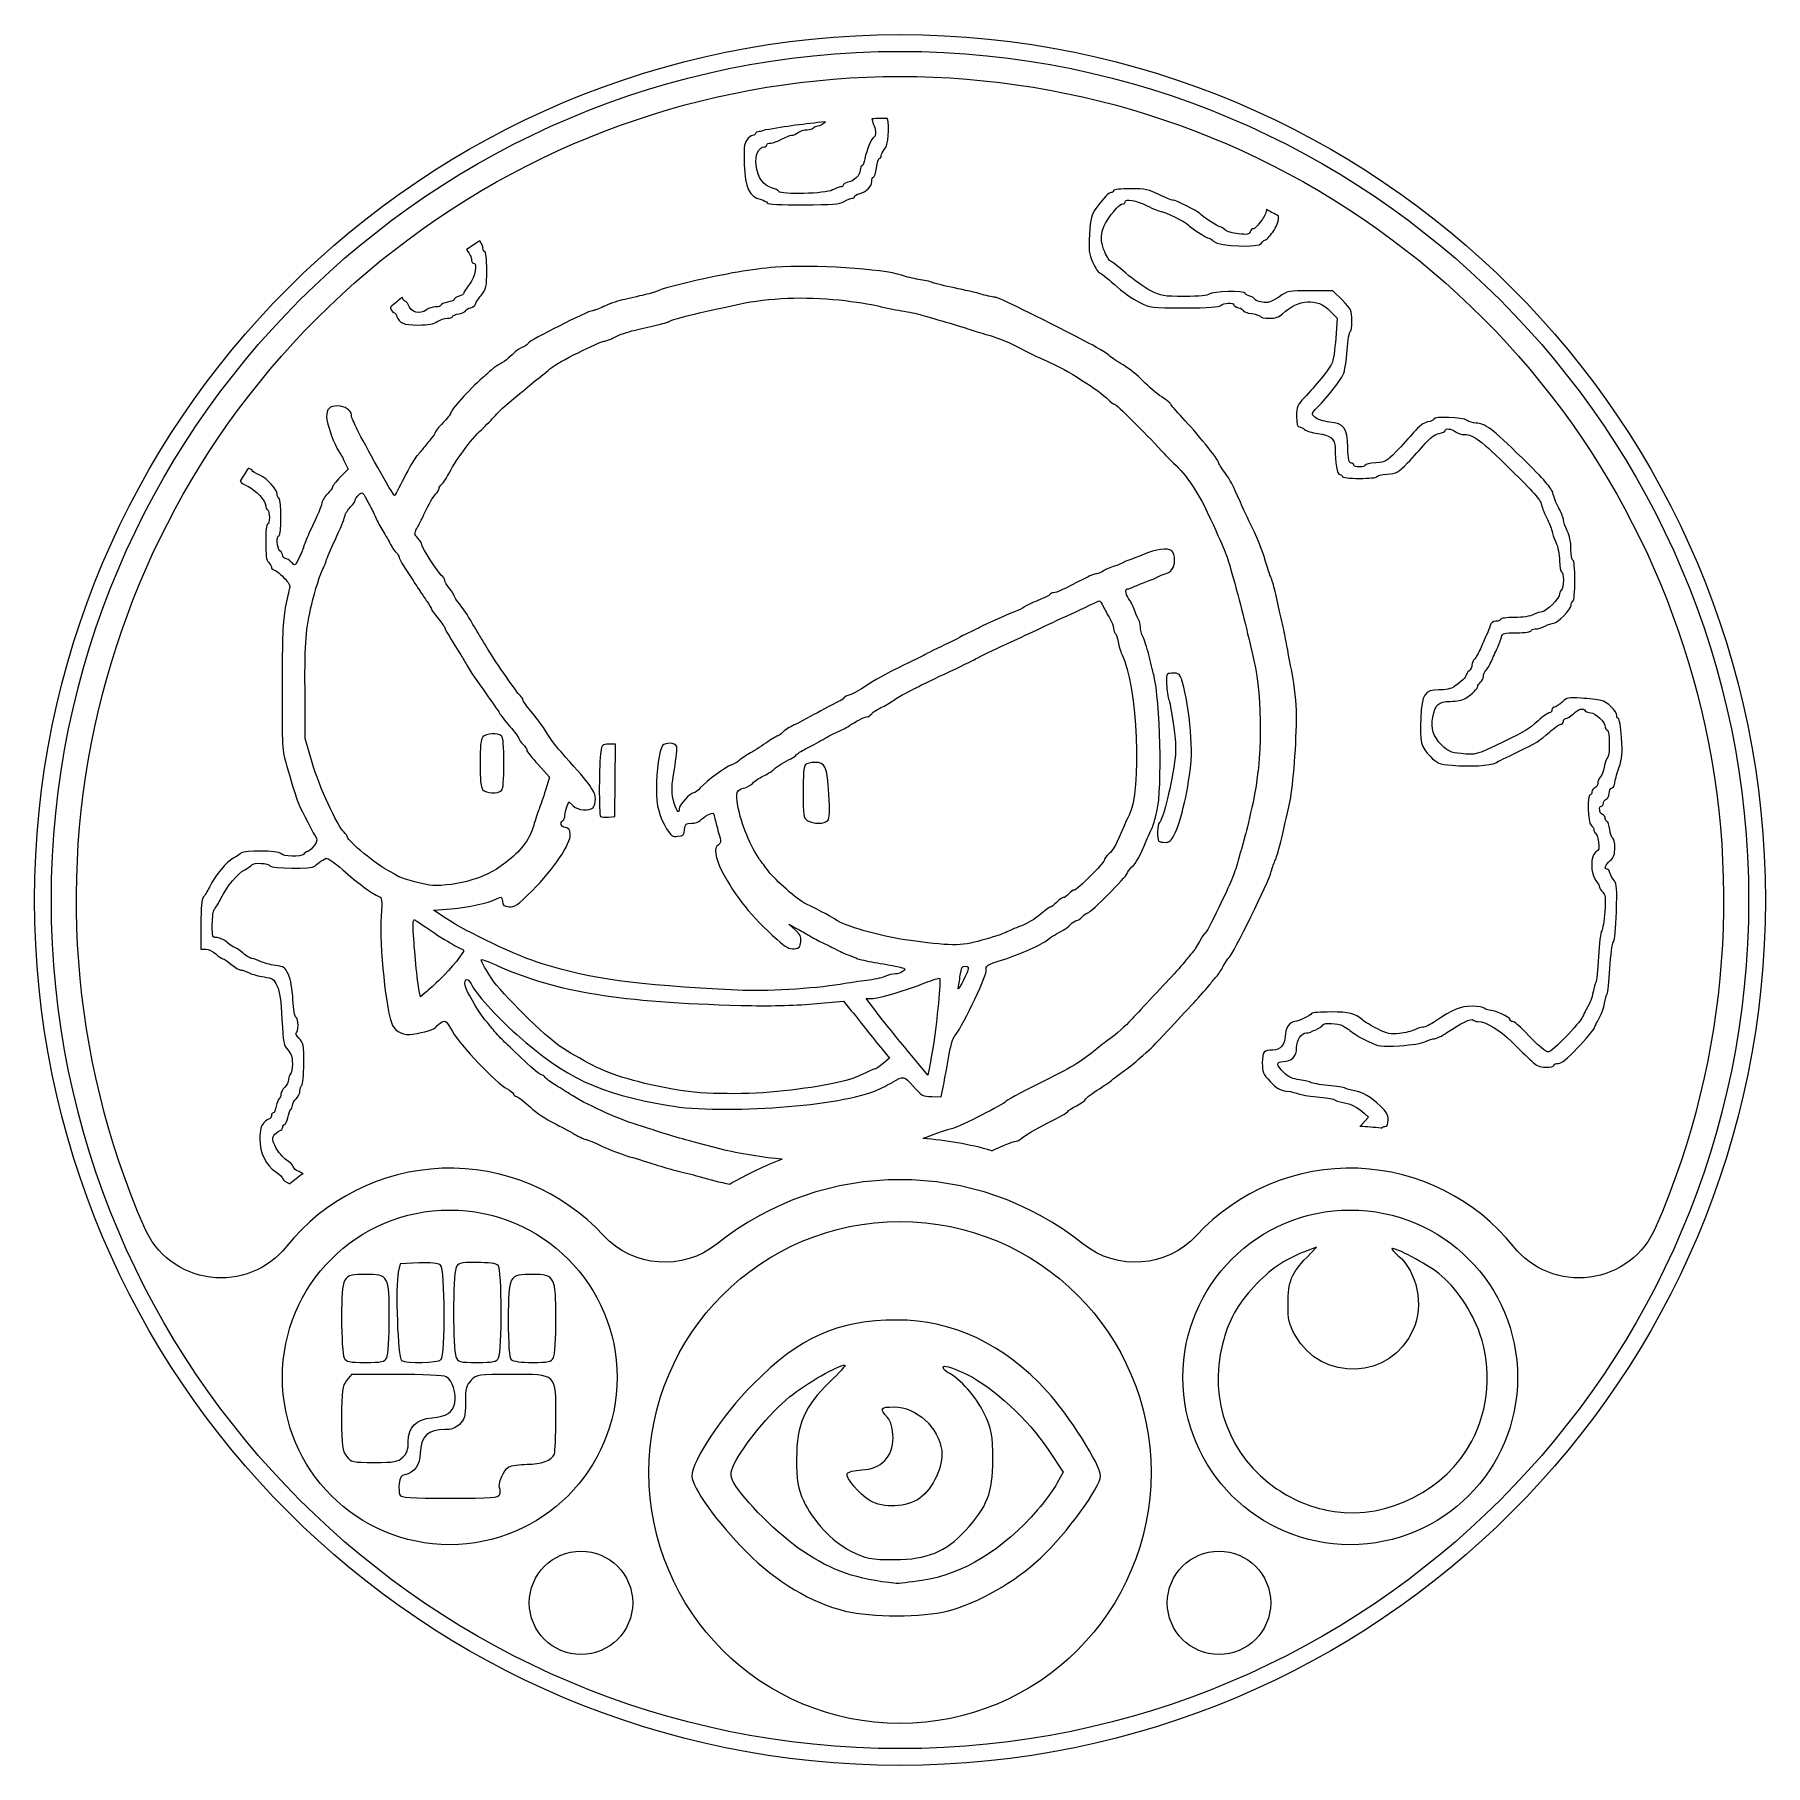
# Model space of a CAD drawing. Header units: millimetres. Extents: x -20.7 to 20.7, y -20.7 to 20.7.
import ezdxf

# ---------------------------------------------------------------- set-up
doc = ezdxf.new("R2010")
doc.units = ezdxf.units.MM
doc.layers.get('0').update_dxf_attribs({"linetype": 'CONTINUOUS'})

msp = doc.modelspace()

# ---------------------------------------------------------------- linework, layer by layer
for p, q in [((10.348, 14.564), (9.812, 14.564)), ((10.573, 14.336), (10.348, 14.564)), ((10.277, 14.086), (10.448, 13.911)), ((10.448, 13.911), (10.415, 13.427)), ((-13.275, 10.471), (-13.194, 10.295)), ((-13.194, 10.295), (-13.381, 10.105)), ((-14.219, 3.86), (-14.222, 5.044)), ((-14.052, 3.29), (-14.219, 3.86)), ((-6.804, 3.723), (-6.962, 3.723)), ((-6.813, 1.992), (-6.804, 3.723)), ((-8.651, 3.235), (-8.379, 2.939)), ((-8.379, 2.939), (-8.475, 2.625)), ((-7.964, 2.224), (-7.917, 2.347)), ((-7.917, 2.347), (-7.813, 2.249)), ((-6.97, 1.979), (-6.813, 1.992)), ((8.254, 1.548), (8.159, 1.218)), ((-11.15, -0.24), (-10.73, -0.209)), ((-10.844, -0.445), (-11.15, -0.24)), ((-16.711, -0.585), (-16.711, -1.173)), ((-2.507, -0.712), (-2.659, -0.579)), ((-2.659, -0.579), (-2.477, -0.678)), ((-16.711, -1.173), (-16.595, -1.173)), ((-11.461, -2.317), (-11.486, -2.212)), ((-11.342, -2.213), (-11.461, -2.317)), ((-2.075, -2.483), (-1.354, -2.421)), ((-1.354, -2.421), (-1.164, -2.648)), ((-0.573, -2.669), (-0.809, -2.358)), ((-0.809, -2.358), (-0.682, -2.358)), ((-0.429, -3.564), (-0.248, -3.779)), ((0.666, -4.188), (0.165, -3.584)), ((-0.248, -3.779), (-0.406, -3.91)), ((0.698, -4.036), (0.666, -4.188)), ((0.985, -4.704), (1.04, -4.43)), ((0.76, -4.7), (0.985, -4.704)), ((11.2, -5.187), (11.039, -5.367)), ((11.103, -5.102), (11.2, -5.187)), ((-4.276, -5.956), (-4.891, -5.797)), ((-11.504, -8.676), (-11.948, -8.693)), ((9.958, -8.296), (9.645, -8.418)), ((9.722, -8.542), (9.958, -8.296)), ((-11.948, -8.693), (-11.992, -8.892)), ((-13.111, -11.339), (-13.229, -11.489)), ((-12.03, -11.339), (-13.111, -11.339)), ((3.539, -13.136), (3.897, -13.674)), ((3.897, -13.674), (3.757, -13.933))]:
    msp.add_line(p, q)
msp.add_lwpolyline([(14.665, -8.285, 0.458612), (7.091, -8.016, -0.393426), (4.373, -8.219, 0.35083), (-4.373, -8.219, -0.393426), (-7.091, -8.016, 0.458612), (-14.665, -8.285, -0.565024), (-18.061, -7.83, -1.523453), (18.061, -7.83, -0.565024)], format="xyb", close=True)
for centre, radius in [((0, 0), 20.685), ((0, 0), 20.285), ((0, 0), 20.285), ((-10.762, -11.41), 4), ((10.762, -11.41), 4), ((0, -13.685), 6), ((-7.625, -16.8), 1.236), ((7.625, -16.8), 1.236)]:
    msp.add_circle(centre, radius)
for centre, radius, start, end in [((0, 0), 18.685, 90.9123, 92.0555), ((0, 0), 18.685, 95.472, 99.9215), ((0, 0), 18.685, 61.0273, 62.0333), ((0, 0), 18.685, 122.5163, 123.6917), ((0, 0), 18.685, 129.5433, 130.6778), ((0, 0), 18.685, 146.4822, 147.5939), ((0, -13.685), 8, 74.0699, 86.1015), ((10.762, -11.41), 6, 82.9532, 87.7945), ((0, -13.685), 8, 110.5872, 120.4999), ((-10.762, -11.41), 6, 125.7719, 129.5863)]:
    msp.add_arc(centre, radius, start, end)
for points in [[(-0.67, 18.673), (-0.658, 18.597), (-0.646, 18.545), (-0.635, 18.534)], [(-0.375, 17.935), (-0.28, 18.03), (-0.241, 18.486), (-0.298, 18.683)], [(-3.523, 18.276), (-3.56, 18.276), (-3.624, 18.225), (-3.665, 18.163)], [(-3.456, 18.322), (-3.456, 18.297), (-3.486, 18.276), (-3.523, 18.276)], [(-3.365, 18.367), (-3.415, 18.367), (-3.456, 18.347), (-3.456, 18.322)], [(-3.219, 18.406), (-3.279, 18.383), (-3.334, 18.367), (-3.365, 18.367)], [(-2.83, 18.185), (-2.737, 18.235), (-2.629, 18.277), (-2.591, 18.278)], [(-2.591, 18.278), (-2.553, 18.279), (-2.482, 18.309), (-2.434, 18.346)], [(-2.434, 18.346), (-2.385, 18.383), (-2.289, 18.413), (-2.22, 18.413)], [(-2.22, 18.413), (-2.151, 18.413), (-2.082, 18.433), (-2.067, 18.459)], [(-2.067, 18.459), (-2.051, 18.484), (-2.004, 18.504), (-1.961, 18.504)], [(-1.961, 18.504), (-1.924, 18.504), (-1.848, 18.545), (-1.782, 18.6)], [(-0.623, 18.231), (-0.673, 18.231), (-0.801, 17.927), (-0.839, 17.718)], [(-0.635, 18.534), (-0.578, 18.478), (-0.569, 18.231), (-0.623, 18.231)], [(-3.665, 18.163), (-3.725, 18.07), (-3.736, 17.96), (-3.721, 17.582)], [(-3.44, 17.57), (-3.47, 17.79), (-3.377, 18.003), (-3.25, 18.003)], [(-3.25, 18.003), (-3.213, 18.003), (-3.183, 18.024), (-3.183, 18.049)], [(-3.183, 18.049), (-3.183, 18.074), (-3.141, 18.094), (-3.091, 18.094)], [(-3.091, 18.094), (-3.041, 18.094), (-2.924, 18.135), (-2.83, 18.185)], [(-0.489, 17.73), (-0.467, 17.73), (-0.45, 17.759), (-0.45, 17.795)], [(-0.45, 17.795), (-0.45, 17.831), (-0.416, 17.893), (-0.375, 17.935)], [(-3.721, 17.582), (-3.698, 17.008), (-3.608, 16.82), (-3.319, 16.744)], [(-3.046, 17.017), (-3.272, 17.077), (-3.397, 17.252), (-3.44, 17.57)], [(-0.951, 17.444), (-0.951, 17.324), (-1.08, 17.198), (-1.246, 17.156)], [(-0.91, 17.548), (-0.932, 17.548), (-0.951, 17.501), (-0.951, 17.444)], [(-0.839, 17.718), (-0.856, 17.624), (-0.888, 17.548), (-0.91, 17.548)], [(-0.633, 17.274), (-0.609, 17.274), (-0.576, 17.377), (-0.559, 17.502)], [(-0.559, 17.502), (-0.543, 17.627), (-0.511, 17.73), (-0.489, 17.73)], [(-2.899, 16.937), (-2.917, 16.964), (-2.983, 17), (-3.046, 17.017)], [(-1.611, 16.971), (-1.776, 16.88), (-2.844, 16.852), (-2.899, 16.937)], [(-1.418, 17.046), (-1.449, 17.046), (-1.536, 17.012), (-1.611, 16.971)], [(-1.361, 17.087), (-1.361, 17.065), (-1.386, 17.046), (-1.418, 17.046)], [(-1.246, 17.156), (-1.309, 17.141), (-1.361, 17.109), (-1.361, 17.087)], [(-0.973, 16.883), (-0.807, 16.925), (-0.677, 17.051), (-0.677, 17.171)], [(-0.677, 17.171), (-0.677, 17.228), (-0.658, 17.274), (-0.633, 17.274)], [(5.511, 17.001), (5.272, 17.001), (5.107, 16.982), (5.107, 16.955)], [(6.183, 16.865), (5.945, 16.986), (5.869, 17.001), (5.511, 17.001)], [(-3.319, 16.744), (-3.257, 16.727), (-3.191, 16.691), (-3.173, 16.664)], [(-3.173, 16.664), (-3.151, 16.63), (-2.864, 16.615), (-2.307, 16.617)], [(-2.307, 16.617), (-1.617, 16.62), (-1.451, 16.633), (-1.338, 16.696)], [(-1.338, 16.696), (-1.263, 16.738), (-1.176, 16.773), (-1.144, 16.773)], [(-1.144, 16.773), (-1.113, 16.773), (-1.087, 16.791), (-1.087, 16.814)], [(-1.087, 16.814), (-1.087, 16.836), (-1.036, 16.867), (-0.973, 16.883)], [(5.049, 16.91), (4.986, 16.91), (4.884, 16.804), (4.684, 16.532)], [(5.107, 16.955), (5.107, 16.93), (5.081, 16.91), (5.049, 16.91)], [(5.175, 16.534), (5.224, 16.59), (5.291, 16.637), (5.323, 16.637)], [(5.323, 16.637), (5.355, 16.637), (5.381, 16.657), (5.381, 16.682)], [(5.381, 16.682), (5.381, 16.771), (5.645, 16.726), (5.91, 16.592)], [(5.91, 16.592), (6.057, 16.517), (6.211, 16.455), (6.251, 16.455)], [(6.525, 16.728), (6.484, 16.729), (6.33, 16.79), (6.183, 16.865)], [(7.157, 16.414), (7.111, 16.472), (6.595, 16.728), (6.525, 16.728)], [(4.684, 16.532), (4.572, 16.379), (4.554, 16.306), (4.53, 15.917)], [(4.894, 15.49), (4.733, 15.844), (4.805, 16.112), (5.175, 16.534)], [(6.251, 16.455), (6.322, 16.454), (6.837, 16.199), (6.884, 16.141)], [(6.884, 16.141), (6.933, 16.08), (7.334, 15.817), (7.378, 15.817)], [(7.651, 16.09), (7.608, 16.09), (7.206, 16.353), (7.157, 16.414)], [(8.638, 16.239), (8.562, 16.133), (8.478, 16.046), (8.449, 16.045)], [(8.762, 16.503), (8.743, 16.399), (8.708, 16.338), (8.638, 16.239)], [(8.911, 15.966), (9.004, 16.097), (9.035, 16.162), (9.051, 16.347)], [(-9.969, 15.58), (-9.969, 15.626), (-9.992, 15.681), (-10.044, 15.756)], [(4.53, 15.917), (4.505, 15.516), (4.513, 15.453), (4.612, 15.237)], [(7.378, 15.817), (7.403, 15.817), (7.46, 15.781), (7.504, 15.737)], [(7.504, 15.737), (7.62, 15.621), (8.6, 15.587), (8.642, 15.698)], [(7.769, 16.018), (7.73, 16.058), (7.677, 16.09), (7.651, 16.09)], [(8.09, 15.921), (7.953, 15.935), (7.808, 15.979), (7.769, 16.018)], [(8.368, 15.97), (8.345, 15.909), (8.295, 15.9), (8.09, 15.921)], [(8.449, 16.045), (8.42, 16.045), (8.384, 16.011), (8.368, 15.97)], [(8.642, 15.698), (8.657, 15.738), (8.694, 15.772), (8.722, 15.772)], [(8.722, 15.772), (8.751, 15.773), (8.836, 15.86), (8.911, 15.966)], [(-10.365, 15.547), (-10.279, 15.439), (-10.243, 15.365), (-10.243, 15.306)], [(-9.924, 15.498), (-9.949, 15.498), (-9.969, 15.535), (-9.969, 15.58)], [(-9.878, 15.06), (-9.878, 15.322), (-9.897, 15.498), (-9.924, 15.498)], [(5.034, 15.271), (5.012, 15.271), (4.949, 15.37), (4.894, 15.49)], [(-10.197, 15.225), (-10.093, 15.225), (-10.153, 14.895), (-10.288, 14.723)], [(-10.243, 15.306), (-10.243, 15.261), (-10.222, 15.225), (-10.197, 15.225)], [(-10.015, 14.45), (-9.885, 14.615), (-9.878, 14.643), (-9.878, 15.06)], [(-2.978, 15.124), (-3.539, 15.08), (-4.135, 14.978), (-5.005, 14.775)], [(0.038, 14.933), (-0.388, 15.083), (-2.096, 15.191), (-2.978, 15.124)], [(0.446, 14.835), (0.325, 14.852), (0.141, 14.897), (0.038, 14.933)], [(4.612, 15.237), (4.671, 15.106), (4.738, 14.998), (4.761, 14.998)], [(4.761, 14.998), (4.783, 14.997), (4.947, 14.868), (5.125, 14.71)], [(5.398, 14.983), (5.22, 15.141), (5.056, 15.27), (5.034, 15.271)], [(5.992, 14.562), (5.844, 14.636), (5.577, 14.825), (5.398, 14.983)], [(-10.425, 14.505), (-10.425, 14.48), (-10.476, 14.447), (-10.539, 14.431)], [(-10.288, 14.723), (-10.363, 14.629), (-10.425, 14.53), (-10.425, 14.505)], [(-5.781, 14.563), (-5.813, 14.543), (-5.959, 14.499), (-6.105, 14.466)], [(-5.005, 14.775), (-5.576, 14.641), (-5.716, 14.603), (-5.781, 14.563)], [(0.78, 14.757), (0.718, 14.782), (0.567, 14.817), (0.446, 14.835)], [(1.304, 14.629), (1.079, 14.674), (0.843, 14.732), (0.78, 14.757)], [(1.963, 14.475), (1.826, 14.514), (1.53, 14.583), (1.304, 14.629)], [(5.125, 14.71), (5.303, 14.552), (5.571, 14.362), (5.719, 14.288)], [(6.799, 14.427), (6.296, 14.427), (6.245, 14.436), (5.992, 14.562)], [(7.392, 14.484), (7.353, 14.445), (7.167, 14.427), (6.799, 14.427)], [(8.25, 14.501), (8.25, 14.566), (7.458, 14.55), (7.392, 14.484)], [(8.364, 14.431), (8.302, 14.447), (8.25, 14.478), (8.25, 14.501)], [(9.812, 14.564), (9.28, 14.564), (9.274, 14.563), (9.052, 14.413)], [(-12.179, 14.17), (-12.177, 14.165), (-12.176, 14.16), (-12.175, 14.155)], [(-12.175, 14.155), (-12.159, 14.092), (-12.127, 14.04), (-12.104, 14.04)], [(-11.831, 14.314), (-11.851, 14.314), (-11.879, 14.355), (-11.896, 14.409)], [(-11.758, 14.234), (-11.775, 14.278), (-11.808, 14.314), (-11.831, 14.314)], [(-11.316, 14.11), (-11.486, 13.981), (-11.684, 14.037), (-11.758, 14.234)], [(-11.1, 14.177), (-11.17, 14.177), (-11.267, 14.147), (-11.316, 14.11)], [(-10.972, 14.217), (-10.972, 14.195), (-11.029, 14.177), (-11.1, 14.177)], [(-10.812, 14.288), (-10.9, 14.271), (-10.972, 14.24), (-10.972, 14.217)], [(-10.653, 14.36), (-10.653, 14.337), (-10.724, 14.304), (-10.812, 14.288)], [(-10.539, 14.431), (-10.601, 14.416), (-10.653, 14.384), (-10.653, 14.36)], [(-10.539, 14.014), (-10.451, 14.031), (-10.379, 14.064), (-10.379, 14.087)], [(-10.379, 14.087), (-10.379, 14.11), (-10.328, 14.142), (-10.266, 14.158)], [(-10.266, 14.158), (-10.203, 14.174), (-10.152, 14.207), (-10.152, 14.232)], [(-10.152, 14.232), (-10.152, 14.257), (-10.09, 14.355), (-10.015, 14.45)], [(-7.349, 14.086), (-7.445, 14.086), (-8.876, 13.366), (-8.876, 13.318)], [(-7.087, 14.184), (-7.192, 14.13), (-7.31, 14.086), (-7.349, 14.086)], [(-6.633, 14.344), (-6.777, 14.31), (-6.981, 14.239), (-7.087, 14.184)], [(-6.105, 14.466), (-6.251, 14.432), (-6.489, 14.377), (-6.633, 14.344)], [(-5.507, 13.834), (-5.422, 13.887), (-4.851, 14.027), (-3.843, 14.244)], [(-3.843, 14.244), (-3.132, 14.396), (-2.279, 14.431), (-1.452, 14.342)], [(-1.452, 14.342), (-1.088, 14.302), (-0.675, 14.24), (-0.532, 14.202)], [(-0.532, 14.202), (-0.39, 14.165), (-0.134, 14.112), (0.037, 14.085)], [(0.037, 14.085), (0.208, 14.058), (0.409, 14.017), (0.484, 13.994)], [(2.284, 14.405), (2.245, 14.405), (2.1, 14.436), (1.963, 14.475)], [(4.404, 13.367), (3.253, 13.964), (2.352, 14.405), (2.284, 14.405)], [(5.719, 14.288), (5.987, 14.155), (5.993, 14.154), (6.799, 14.154)], [(6.799, 14.154), (7.386, 14.154), (7.624, 14.17), (7.665, 14.211)], [(7.665, 14.211), (7.73, 14.276), (7.977, 14.289), (7.977, 14.227)], [(7.977, 14.227), (7.977, 14.205), (8.028, 14.174), (8.091, 14.158)], [(8.091, 14.158), (8.154, 14.142), (8.205, 14.111), (8.205, 14.088)], [(8.205, 14.088), (8.205, 14.065), (8.297, 14.032), (8.41, 14.015)], [(8.478, 14.362), (8.478, 14.385), (8.427, 14.416), (8.364, 14.431)], [(8.654, 14.292), (8.557, 14.308), (8.478, 14.34), (8.478, 14.362)], [(9.052, 14.413), (8.861, 14.284), (8.804, 14.266), (8.654, 14.292)], [(9.145, 14.012), (9.528, 14.367), (9.974, 14.396), (10.277, 14.086)], [(10.799, 13.847), (10.797, 14.098), (10.789, 14.117), (10.573, 14.336)], [(-12.104, 14.04), (-12.081, 14.04), (-12.048, 14.004), (-12.032, 13.961)], [(-12.032, 13.961), (-11.964, 13.782), (-11.875, 13.744), (-11.521, 13.744)], [(-11.521, 13.744), (-11.266, 13.744), (-11.147, 13.765), (-11.064, 13.824)], [(-11.064, 13.824), (-11.002, 13.868), (-10.894, 13.904), (-10.825, 13.904)], [(-10.825, 13.904), (-10.755, 13.904), (-10.698, 13.922), (-10.698, 13.944)], [(-10.698, 13.944), (-10.698, 13.966), (-10.627, 13.998), (-10.539, 14.014)], [(-6.36, 13.615), (-6.216, 13.648), (-5.978, 13.703), (-5.832, 13.737)], [(-5.832, 13.737), (-5.685, 13.771), (-5.539, 13.814), (-5.507, 13.834)], [(0.484, 13.994), (0.559, 13.971), (0.836, 13.889), (1.099, 13.813)], [(1.099, 13.813), (1.362, 13.736), (1.639, 13.651), (1.714, 13.623)], [(8.41, 14.015), (8.523, 13.998), (8.615, 13.966), (8.615, 13.944)], [(8.615, 13.944), (8.615, 13.922), (8.708, 13.904), (8.822, 13.904)], [(8.822, 13.904), (8.977, 13.904), (9.058, 13.931), (9.145, 14.012)], [(10.761, 13.585), (10.783, 13.585), (10.8, 13.703), (10.799, 13.847)], [(-8.876, 13.318), (-8.876, 13.298), (-8.933, 13.255), (-9.002, 13.224)], [(-8.325, 12.73), (-8.216, 12.832), (-7.169, 13.357), (-7.076, 13.357)], [(-7.076, 13.357), (-7.037, 13.357), (-6.919, 13.401), (-6.813, 13.456)], [(-6.813, 13.456), (-6.708, 13.51), (-6.504, 13.581), (-6.36, 13.615)], [(1.714, 13.623), (1.789, 13.596), (1.989, 13.536), (2.157, 13.49)], [(2.157, 13.49), (2.326, 13.444), (2.654, 13.306), (2.887, 13.183)], [(5.001, 13.015), (4.949, 13.065), (4.68, 13.224), (4.404, 13.367)], [(10.415, 13.427), (10.397, 13.161), (10.355, 12.887), (10.321, 12.82)], [(10.69, 13.141), (10.707, 13.385), (10.739, 13.585), (10.761, 13.585)], [(-9.363, 12.953), (-9.417, 12.903), (-9.509, 12.838), (-9.567, 12.808)], [(-9.195, 13.104), (-9.233, 13.07), (-9.308, 13.002), (-9.363, 12.953)], [(-9.002, 13.224), (-9.07, 13.192), (-9.158, 13.139), (-9.195, 13.104)], [(2.887, 13.183), (3.12, 13.06), (3.433, 12.91), (3.583, 12.849)], [(3.583, 12.849), (3.935, 12.707), (4.785, 12.166), (4.976, 11.962)], [(5.336, 12.788), (5.204, 12.863), (5.053, 12.965), (5.001, 13.015)], [(10.596, 12.56), (10.631, 12.635), (10.673, 12.896), (10.69, 13.141)], [(-9.986, 12.475), (-10.294, 12.204), (-10.744, 11.702), (-10.744, 11.631)], [(-9.742, 12.692), (-9.779, 12.658), (-9.889, 12.561), (-9.986, 12.475)], [(-9.567, 12.808), (-9.626, 12.777), (-9.704, 12.725), (-9.742, 12.692)], [(-8.967, 12.204), (-8.831, 12.32), (-8.645, 12.471), (-8.529, 12.56)], [(-8.529, 12.56), (-8.463, 12.61), (-8.372, 12.687), (-8.325, 12.73)], [(5.806, 12.409), (5.68, 12.542), (5.468, 12.712), (5.336, 12.788)], [(10.321, 12.82), (10.252, 12.682), (9.939, 12.294), (9.662, 12.005)], [(9.974, 11.773), (10.229, 12.036), (10.532, 12.419), (10.596, 12.56)], [(-9.285, 11.943), (-9.148, 12.055), (-9.005, 12.172), (-8.967, 12.204)], [(6.255, 12.026), (6.135, 12.103), (5.933, 12.276), (5.806, 12.409)], [(6.474, 11.849), (6.474, 11.868), (6.376, 11.948), (6.255, 12.026)], [(9.662, 12.005), (9.495, 11.83), (9.48, 11.795), (9.48, 11.561)], [(-13.437, 11.808), (-13.635, 11.808), (-13.705, 11.741), (-13.705, 11.549)], [(-13.112, 11.596), (-13.112, 11.703), (-13.273, 11.808), (-13.437, 11.808)], [(-13.071, 11.455), (-13.094, 11.498), (-13.112, 11.562), (-13.112, 11.596)], [(-10.744, 11.631), (-10.744, 11.609), (-10.826, 11.507), (-10.926, 11.404)], [(-9.672, 11.581), (-9.596, 11.669), (-9.422, 11.831), (-9.285, 11.943)], [(4.976, 11.962), (5.032, 11.902), (5.1, 11.854), (5.127, 11.854)], [(5.127, 11.854), (5.168, 11.854), (5.843, 11.183), (6.254, 10.734)], [(6.759, 11.518), (6.602, 11.681), (6.474, 11.83), (6.474, 11.849)], [(9.919, 11.54), (9.83, 11.623), (9.831, 11.625), (9.974, 11.773)], [(-13.705, 11.549), (-13.705, 11.397), (-13.507, 10.84), (-13.409, 10.715)], [(-12.956, 11.216), (-12.996, 11.304), (-13.048, 11.411), (-13.071, 11.455)], [(-12.084, 9.667), (-12.112, 9.667), (-12.833, 10.948), (-12.956, 11.216)], [(-11.108, 11.177), (-11.108, 11.156), (-11.154, 11.086), (-11.211, 11.022)], [(-10.926, 11.404), (-11.026, 11.301), (-11.108, 11.199), (-11.108, 11.177)], [(-10.815, 10.136), (-10.635, 10.493), (-10.255, 11.013), (-10.006, 11.242)], [(-10.006, 11.242), (-9.898, 11.341), (-9.748, 11.494), (-9.672, 11.581)], [(7.613, 10.465), (7.613, 10.523), (7.063, 11.201), (6.759, 11.518)], [(9.48, 11.561), (9.48, 11.371), (9.497, 11.307), (9.545, 11.307)], [(9.545, 11.307), (9.581, 11.307), (9.638, 11.279), (9.672, 11.245)], [(9.672, 11.245), (9.706, 11.211), (9.849, 11.169), (9.99, 11.152)], [(10.264, 11.425), (10.117, 11.443), (9.971, 11.492), (9.919, 11.54)], [(10.703, 10.824), (10.683, 11.301), (10.626, 11.38), (10.264, 11.425)], [(12.282, 11.182), (12.181, 11.064), (11.992, 10.856), (11.861, 10.72)], [(12.612, 11.426), (12.511, 11.406), (12.405, 11.328), (12.282, 11.182)], [(12.76, 11.494), (12.76, 11.472), (12.693, 11.441), (12.612, 11.426)], [(13.554, 11.465), (13.456, 11.539), (12.76, 11.565), (12.76, 11.494)], [(12.885, 11.152), (12.967, 11.168), (13.033, 11.199), (13.033, 11.221)], [(13.033, 11.221), (13.033, 11.284), (13.183, 11.266), (13.281, 11.192)], [(13.281, 11.192), (13.33, 11.155), (13.424, 11.125), (13.49, 11.125)], [(13.764, 11.398), (13.697, 11.398), (13.603, 11.428), (13.554, 11.465)], [(14.868, 10.567), (14.15, 11.271), (13.981, 11.398), (13.764, 11.398)], [(-11.404, 10.786), (-11.454, 10.72), (-11.529, 10.631), (-11.57, 10.588)], [(-11.211, 11.022), (-11.267, 10.958), (-11.354, 10.852), (-11.404, 10.786)], [(9.99, 11.152), (10.279, 11.115), (10.401, 11.017), (10.401, 10.82)], [(10.401, 10.82), (10.401, 10.454), (10.449, 10.168), (10.51, 10.168)], [(10.783, 10.442), (10.735, 10.442), (10.716, 10.535), (10.703, 10.824)], [(12.134, 10.447), (12.265, 10.583), (12.455, 10.791), (12.555, 10.909)], [(12.555, 10.909), (12.679, 11.055), (12.785, 11.133), (12.885, 11.152)], [(13.49, 11.125), (13.707, 11.125), (13.876, 10.998), (14.595, 10.293)], [(-13.409, 10.715), (-13.38, 10.678), (-13.319, 10.568), (-13.275, 10.471)], [(-11.57, 10.588), (-11.611, 10.545), (-11.739, 10.321), (-11.855, 10.089)], [(6.254, 10.734), (6.32, 10.661), (6.45, 10.529), (6.541, 10.442)], [(6.541, 10.442), (6.855, 10.142), (7.119, 9.756), (7.346, 9.268)], [(7.761, 10.219), (7.679, 10.335), (7.613, 10.446), (7.613, 10.465)], [(10.847, 10.396), (10.847, 10.421), (10.818, 10.442), (10.783, 10.442)], [(10.983, 10.351), (10.908, 10.351), (10.847, 10.371), (10.847, 10.396)], [(11.12, 10.391), (11.12, 10.369), (11.059, 10.351), (10.983, 10.351)], [(11.371, 10.451), (11.233, 10.44), (11.12, 10.413), (11.12, 10.391)], [(11.861, 10.72), (11.638, 10.489), (11.605, 10.471), (11.371, 10.451)], [(11.644, 10.178), (11.878, 10.197), (11.912, 10.216), (12.134, 10.447)], [(15.607, 9.724), (15.584, 9.837), (15.408, 10.038), (14.868, 10.567)], [(-15.775, 10.014), (-15.762, 10.006), (-15.754, 9.998), (-15.754, 9.991)], [(-15.754, 9.991), (-15.754, 9.973), (-15.674, 9.923), (-15.576, 9.88)], [(-15.481, 10.265), (-15.481, 10.28), (-15.522, 10.301), (-15.578, 10.318)], [(-15.303, 10.153), (-15.401, 10.196), (-15.481, 10.247), (-15.481, 10.265)], [(-14.889, 9.696), (-14.889, 9.817), (-15.12, 10.072), (-15.303, 10.153)], [(-13.381, 10.105), (-13.484, 10), (-13.568, 9.893), (-13.568, 9.867)], [(-11.855, 10.089), (-11.971, 9.857), (-12.074, 9.667), (-12.084, 9.667)], [(-11.017, 9.836), (-11.017, 9.863), (-10.988, 9.908), (-10.953, 9.937)], [(-10.953, 9.937), (-10.918, 9.967), (-10.856, 10.056), (-10.815, 10.136)], [(8.136, 9.508), (7.935, 9.962), (7.915, 10.001), (7.761, 10.219)], [(10.51, 10.168), (10.545, 10.168), (10.573, 10.148), (10.573, 10.123)], [(10.573, 10.123), (10.573, 10.096), (10.74, 10.077), (10.983, 10.077)], [(10.983, 10.077), (11.209, 10.077), (11.393, 10.095), (11.393, 10.117)], [(11.393, 10.117), (11.393, 10.139), (11.506, 10.167), (11.644, 10.178)], [(14.595, 10.293), (15.135, 9.764), (15.311, 9.564), (15.333, 9.451)], [(-15.576, 9.88), (-15.393, 9.799), (-15.162, 9.544), (-15.162, 9.423)], [(-14.843, 9.599), (-14.868, 9.615), (-14.889, 9.658), (-14.889, 9.696)], [(-14.843, 8.711), (-14.783, 8.711), (-14.783, 9.562), (-14.843, 9.599)], [(-13.678, 9.717), (-13.738, 9.66), (-13.802, 9.559), (-13.818, 9.492)], [(-13.568, 9.867), (-13.568, 9.841), (-13.617, 9.773), (-13.678, 9.717)], [(-13.131, 9.398), (-13.071, 9.455), (-13.021, 9.525), (-13.021, 9.554)], [(-13.021, 9.554), (-13.021, 9.584), (-12.983, 9.643), (-12.936, 9.685)], [(-12.936, 9.685), (-12.854, 9.759), (-12.846, 9.754), (-12.756, 9.582)], [(-12.756, 9.582), (-12.704, 9.482), (-12.64, 9.363), (-12.614, 9.318)], [(-11.381, 9.212), (-11.252, 9.488), (-11.183, 9.605), (-11.093, 9.705)], [(-11.093, 9.705), (-11.051, 9.751), (-11.017, 9.81), (-11.017, 9.836)], [(15.747, 9.369), (15.686, 9.483), (15.623, 9.643), (15.607, 9.724)], [(-15.162, 9.423), (-15.162, 9.385), (-15.142, 9.341), (-15.117, 9.326)], [(-15.117, 9.326), (-15.057, 9.289), (-15.057, 8.984), (-15.117, 8.984)], [(-13.818, 9.492), (-13.849, 9.369), (-13.89, 9.272), (-14.121, 8.773)], [(-13.57, 8.46), (-13.328, 8.989), (-13.301, 9.054), (-13.272, 9.173)], [(-13.272, 9.173), (-13.255, 9.24), (-13.192, 9.341), (-13.131, 9.398)], [(-12.614, 9.318), (-12.587, 9.272), (-12.546, 9.183), (-12.521, 9.121)], [(-12.521, 9.121), (-12.496, 9.058), (-12.426, 8.925), (-12.363, 8.825)], [(-11.547, 8.878), (-11.508, 8.949), (-11.433, 9.099), (-11.381, 9.212)], [(7.346, 9.268), (7.777, 8.342), (7.803, 8.277), (7.911, 7.891)], [(8.411, 8.916), (8.326, 9.091), (8.203, 9.358), (8.136, 9.508)], [(15.333, 9.451), (15.35, 9.37), (15.413, 9.21), (15.474, 9.096)], [(15.859, 9.084), (15.858, 9.127), (15.808, 9.255), (15.747, 9.369)], [(-15.117, 8.984), (-15.144, 8.984), (-15.162, 8.811), (-15.162, 8.557)], [(-14.821, 8.347), (-14.896, 8.409), (-14.915, 8.711), (-14.843, 8.711)], [(-14.121, 8.773), (-14.193, 8.619), (-14.252, 8.475), (-14.253, 8.454)], [(-12.363, 8.825), (-12.301, 8.725), (-12.217, 8.577), (-12.176, 8.497)], [(-11.523, 8.648), (-11.613, 8.743), (-11.614, 8.758), (-11.547, 8.878)], [(8.776, 7.97), (8.681, 8.305), (8.579, 8.568), (8.411, 8.916)], [(15.474, 9.096), (15.534, 8.982), (15.585, 8.853), (15.585, 8.811)], [(15.585, 8.811), (15.586, 8.768), (15.627, 8.652), (15.675, 8.551)], [(15.948, 8.825), (15.9, 8.925), (15.86, 9.042), (15.859, 9.084)], [(16.038, 8.381), (16.037, 8.543), (16.003, 8.712), (15.948, 8.825)], [(-15.162, 8.557), (-15.162, 8.233), (-15.146, 8.116), (-15.094, 8.073)], [(-14.752, 8.227), (-14.752, 8.262), (-14.783, 8.315), (-14.821, 8.347)], [(-14.253, 8.454), (-14.254, 8.432), (-14.301, 8.316), (-14.357, 8.196)], [(-13.728, 8.073), (-13.71, 8.136), (-13.638, 8.31), (-13.57, 8.46)], [(-12.176, 8.497), (-12.135, 8.416), (-12.073, 8.327), (-12.038, 8.297)], [(-12.038, 8.297), (-12.003, 8.268), (-11.974, 8.221), (-11.974, 8.193)], [(-11.427, 8.488), (-11.427, 8.52), (-11.47, 8.591), (-11.523, 8.648)], [(-10.957, 7.76), (-11.057, 7.843), (-11.427, 8.415), (-11.427, 8.488)], [(6.496, 8.347), (6.406, 8.422), (6.098, 8.385), (5.836, 8.267)], [(6.565, 8.12), (6.565, 8.216), (6.535, 8.315), (6.496, 8.347)], [(15.675, 8.551), (15.73, 8.438), (15.764, 8.27), (15.765, 8.107)], [(16.085, 8.119), (16.06, 8.119), (16.039, 8.237), (16.038, 8.381)], [(-15.094, 8.073), (-15.056, 8.042), (-15.026, 7.988), (-15.026, 7.954)], [(-15.026, 7.954), (-15.026, 7.919), (-14.999, 7.891), (-14.966, 7.891)], [(-14.966, 7.891), (-14.934, 7.891), (-14.829, 7.81), (-14.733, 7.712)], [(-14.691, 8.164), (-14.725, 8.164), (-14.752, 8.193), (-14.752, 8.227)], [(-14.545, 8.07), (-14.591, 8.122), (-14.657, 8.164), (-14.691, 8.164)], [(-14.357, 8.196), (-14.459, 7.977), (-14.46, 7.977), (-14.545, 8.07)], [(-14.062, 7.071), (-13.996, 7.354), (-13.836, 7.859), (-13.795, 7.914)], [(-13.795, 7.914), (-13.777, 7.939), (-13.746, 8.011), (-13.728, 8.073)], [(-11.974, 8.193), (-11.974, 8.165), (-11.866, 7.979), (-11.735, 7.78)], [(4.858, 7.862), (4.809, 7.828), (4.737, 7.8), (4.699, 7.8)], [(5.13, 7.982), (5.03, 7.95), (4.908, 7.896), (4.858, 7.862)], [(5.358, 8.074), (5.333, 8.055), (5.23, 8.013), (5.13, 7.982)], [(5.517, 8.141), (5.455, 8.123), (5.383, 8.092), (5.358, 8.074)], [(5.836, 8.267), (5.724, 8.217), (5.58, 8.16), (5.517, 8.141)], [(6.292, 7.777), (6.483, 7.833), (6.565, 7.937), (6.565, 8.12)], [(7.911, 7.891), (8.172, 6.949), (8.222, 6.752), (8.458, 5.727)], [(8.87, 7.701), (8.852, 7.73), (8.81, 7.851), (8.776, 7.97)], [(15.765, 8.107), (15.765, 7.963), (15.787, 7.845), (15.812, 7.845)], [(16.131, 7.643), (16.131, 7.93), (16.112, 8.119), (16.085, 8.119)], [(-14.733, 7.712), (-14.606, 7.582), (-14.567, 7.51), (-14.59, 7.45)], [(-14.59, 7.45), (-14.607, 7.404), (-14.655, 7.193), (-14.695, 6.98)], [(-11.735, 7.78), (-11.603, 7.581), (-11.475, 7.387), (-11.45, 7.347)], [(-10.88, 7.638), (-10.88, 7.671), (-10.915, 7.726), (-10.957, 7.76)], [(-10.767, 7.444), (-10.829, 7.518), (-10.88, 7.606), (-10.88, 7.638)], [(4.401, 7.68), (3.926, 7.431), (3.739, 7.344), (3.676, 7.344)], [(4.699, 7.8), (4.661, 7.8), (4.527, 7.746), (4.401, 7.68)], [(5.435, 7.436), (5.468, 7.436), (5.549, 7.464), (5.616, 7.499)], [(5.616, 7.499), (5.682, 7.534), (5.815, 7.588), (5.912, 7.619)], [(5.912, 7.619), (6.008, 7.65), (6.107, 7.69), (6.132, 7.709)], [(6.132, 7.709), (6.157, 7.728), (6.229, 7.758), (6.292, 7.777)], [(8.966, 7.371), (8.931, 7.524), (8.888, 7.672), (8.87, 7.701)], [(15.812, 7.845), (15.837, 7.845), (15.857, 7.754), (15.857, 7.643)], [(15.857, 7.643), (15.857, 7.532), (15.837, 7.428), (15.812, 7.413)], [(16.085, 7.139), (16.111, 7.155), (16.131, 7.375), (16.131, 7.643)], [(-14.222, 5.044), (-14.226, 6.184), (-14.204, 6.461), (-14.062, 7.071)], [(-11.45, 7.347), (-11.425, 7.308), (-11.358, 7.211), (-11.302, 7.131)], [(-11.302, 7.131), (-11.245, 7.051), (-11.199, 6.971), (-11.199, 6.954)], [(-10.653, 7.268), (-10.653, 7.29), (-10.704, 7.369), (-10.767, 7.444)], [(-10.524, 7.07), (-10.595, 7.157), (-10.653, 7.247), (-10.653, 7.268)], [(-10.24, 6.645), (-10.326, 6.792), (-10.454, 6.983), (-10.524, 7.07)], [(3.298, 7.161), (3.153, 7.103), (3.004, 7.032), (2.967, 7.003)], [(3.585, 7.304), (3.571, 7.282), (3.442, 7.218), (3.298, 7.161)], [(3.676, 7.344), (3.639, 7.344), (3.599, 7.326), (3.585, 7.304)], [(3.9, 6.75), (4.159, 6.867), (4.458, 7.007), (4.755, 7.152)], [(4.755, 7.152), (4.775, 7.161), (4.822, 7.101), (4.859, 7.017)], [(5.494, 7.162), (5.401, 7.273), (5.366, 7.436), (5.435, 7.436)], [(5.612, 6.912), (5.579, 7.012), (5.526, 7.125), (5.494, 7.162)], [(9.098, 6.798), (9.06, 6.961), (9.001, 7.219), (8.966, 7.371)], [(15.766, 7.315), (15.766, 7.219), (15.446, 6.889), (15.352, 6.889)], [(15.625, 6.616), (15.719, 6.616), (16.039, 6.945), (16.039, 7.042)], [(15.812, 7.413), (15.787, 7.397), (15.766, 7.353), (15.766, 7.315)], [(16.039, 7.042), (16.039, 7.08), (16.06, 7.124), (16.085, 7.139)], [(-14.695, 6.98), (-14.753, 6.674), (-14.769, 6.279), (-14.77, 5.09)], [(-11.199, 6.954), (-11.199, 6.936), (-11.128, 6.834), (-11.04, 6.727)], [(-11.04, 6.727), (-10.952, 6.62), (-10.88, 6.519), (-10.88, 6.503)], [(-10.01, 6.258), (-10.05, 6.324), (-10.154, 6.498), (-10.24, 6.645)], [(2.739, 6.889), (2.538, 6.813), (2.009, 6.576), (1.919, 6.522)], [(2.967, 7.003), (2.929, 6.974), (2.827, 6.922), (2.739, 6.889)], [(3.172, 6.411), (3.397, 6.519), (3.725, 6.671), (3.9, 6.75)], [(4.859, 7.017), (4.897, 6.934), (4.967, 6.805), (5.015, 6.729)], [(5.015, 6.729), (5.062, 6.654), (5.102, 6.548), (5.104, 6.493)], [(5.709, 6.686), (5.689, 6.71), (5.645, 6.811), (5.612, 6.912)], [(5.745, 6.527), (5.745, 6.591), (5.729, 6.662), (5.709, 6.686)], [(9.205, 6.297), (9.184, 6.41), (9.135, 6.635), (9.098, 6.798)], [(14.243, 6.661), (14.167, 6.661), (14.123, 6.629), (14.104, 6.559)], [(14.354, 6.707), (14.354, 6.682), (14.304, 6.661), (14.243, 6.661)], [(14.684, 6.753), (14.495, 6.752), (14.354, 6.733), (14.354, 6.707)], [(15.145, 6.821), (15.064, 6.779), (14.888, 6.753), (14.684, 6.753)], [(15.352, 6.889), (15.31, 6.889), (15.217, 6.858), (15.145, 6.821)], [(-10.88, 6.503), (-10.88, 6.479), (-10.725, 6.215), (-10.528, 5.907)], [(-9.851, 5.996), (-9.898, 6.074), (-9.97, 6.191), (-10.01, 6.258)], [(1.464, 6.296), (1.426, 6.271), (1.323, 6.217), (1.236, 6.177)], [(1.691, 6.412), (1.604, 6.374), (1.501, 6.322), (1.464, 6.296)], [(1.919, 6.522), (1.881, 6.499), (1.779, 6.449), (1.691, 6.412)], [(2.534, 6.113), (2.659, 6.169), (2.946, 6.303), (3.172, 6.411)], [(5.104, 6.493), (5.106, 6.438), (5.125, 6.382), (5.147, 6.369)], [(5.147, 6.369), (5.169, 6.355), (5.199, 6.266), (5.215, 6.17)], [(5.806, 6.295), (5.773, 6.359), (5.746, 6.463), (5.745, 6.527)], [(5.946, 5.862), (5.902, 6.036), (5.839, 6.231), (5.806, 6.295)], [(9.362, 5.477), (9.297, 5.815), (9.226, 6.184), (9.205, 6.297)], [(14.013, 6.32), (13.979, 6.244), (13.915, 6.101), (13.872, 6.002)], [(14.104, 6.559), (14.088, 6.502), (14.047, 6.395), (14.013, 6.32)], [(14.286, 6.046), (14.32, 6.121), (14.361, 6.229), (14.377, 6.285)], [(14.377, 6.285), (14.404, 6.38), (14.432, 6.388), (14.744, 6.388)], [(14.744, 6.388), (14.94, 6.388), (15.083, 6.407), (15.083, 6.433)], [(15.083, 6.433), (15.083, 6.458), (15.129, 6.479), (15.185, 6.479)], [(15.185, 6.479), (15.242, 6.479), (15.347, 6.51), (15.418, 6.548)], [(15.418, 6.548), (15.49, 6.585), (15.583, 6.616), (15.625, 6.616)], [(-10.528, 5.907), (-10.497, 5.858), (-10.43, 5.747), (-10.379, 5.659)], [(-9.081, 4.885), (-9.145, 4.937), (-9.656, 5.676), (-9.851, 5.996)], [(0.598, 5.865), (0.535, 5.831), (0.259, 5.694), (-0.017, 5.561)], [(1.236, 6.177), (1.019, 6.079), (0.736, 5.941), (0.598, 5.865)], [(1.805, 5.761), (1.925, 5.829), (2.25, 5.987), (2.534, 6.113)], [(5.215, 6.17), (5.23, 6.074), (5.273, 5.934), (5.31, 5.859)], [(5.31, 5.859), (5.671, 5.137), (5.78, 2.583), (5.475, 2.027)], [(6.065, 5.386), (6.043, 5.473), (5.989, 5.688), (5.946, 5.862)], [(13.872, 6.002), (13.829, 5.902), (13.766, 5.793), (13.732, 5.759)], [(14.146, 5.728), (14.189, 5.828), (14.252, 5.971), (14.286, 6.046)], [(-10.379, 5.659), (-10.24, 5.421), (-10.156, 5.295), (-9.856, 4.878)], [(-0.017, 5.561), (-0.292, 5.428), (-0.645, 5.232), (-0.801, 5.126)], [(0.37, 5.066), (0.408, 5.089), (0.726, 5.243), (1.076, 5.408)], [(1.076, 5.408), (1.427, 5.573), (1.755, 5.732), (1.805, 5.761)], [(6.142, 2.118), (6.273, 2.681), (6.224, 4.748), (6.065, 5.386)], [(6.491, 5.423), (6.363, 5.409), (6.36, 5.403), (6.371, 5.158)], [(6.669, 5.391), (6.643, 5.417), (6.563, 5.432), (6.491, 5.423)], [(6.961, 3.343), (7.006, 3.922), (6.818, 5.242), (6.669, 5.391)], [(8.458, 5.727), (8.67, 4.802), (8.662, 3.347), (8.438, 2.334)], [(9.479, 4.429), (9.479, 4.706), (9.437, 5.083), (9.362, 5.477)], [(13.534, 5.38), (13.534, 5.328), (13.405, 5.202), (13.25, 5.101)], [(13.603, 5.477), (13.565, 5.446), (13.534, 5.402), (13.534, 5.38)], [(13.671, 5.616), (13.671, 5.571), (13.64, 5.508), (13.603, 5.477)], [(13.732, 5.759), (13.698, 5.726), (13.671, 5.661), (13.671, 5.616)], [(13.944, 5.343), (13.944, 5.388), (13.972, 5.452), (14.005, 5.486)], [(14.005, 5.486), (14.039, 5.52), (14.102, 5.629), (14.146, 5.728)], [(-14.77, 5.09), (-14.771, 3.643), (-14.767, 3.573), (-14.664, 3.222)], [(-0.801, 5.126), (-0.957, 5.02), (-1.137, 4.92), (-1.2, 4.904)], [(0.143, 4.947), (0.23, 4.989), (0.333, 5.043), (0.37, 5.066)], [(6.371, 5.158), (6.377, 5.02), (6.404, 4.846), (6.43, 4.771)], [(12.881, 5.021), (12.54, 5.021), (12.475, 4.92), (12.449, 4.351)], [(13.25, 5.101), (13.172, 5.05), (13.039, 5.021), (12.881, 5.021)], [(13.524, 4.828), (13.679, 4.928), (13.808, 5.055), (13.808, 5.107)], [(13.808, 5.107), (13.808, 5.129), (13.838, 5.172), (13.876, 5.204)], [(13.876, 5.204), (13.913, 5.235), (13.944, 5.297), (13.944, 5.343)], [(-9.856, 4.878), (-9.705, 4.669), (-9.574, 4.477), (-9.564, 4.452)], [(-9.013, 4.784), (-9.013, 4.808), (-9.044, 4.853), (-9.081, 4.885)], [(-8.817, 4.505), (-8.925, 4.634), (-9.013, 4.76), (-9.013, 4.784)], [(-1.467, 4.744), (-1.521, 4.72), (-1.75, 4.6), (-1.975, 4.477)], [(-1.343, 4.831), (-1.357, 4.807), (-1.414, 4.768), (-1.467, 4.744)], [(-1.2, 4.904), (-1.264, 4.888), (-1.328, 4.855), (-1.343, 4.831)], [(-0.677, 4.453), (-0.645, 4.491), (-0.545, 4.556), (-0.455, 4.598)], [(-0.455, 4.598), (-0.364, 4.64), (-0.229, 4.718), (-0.154, 4.772)], [(-0.154, 4.772), (-0.078, 4.826), (0.055, 4.905), (0.143, 4.947)], [(6.43, 4.771), (6.457, 4.696), (6.509, 4.405), (6.546, 4.124)], [(12.735, 4.368), (12.793, 4.673), (12.875, 4.748), (13.154, 4.748)], [(13.154, 4.748), (13.312, 4.748), (13.445, 4.777), (13.524, 4.828)], [(15.641, 4.611), (15.61, 4.611), (15.584, 4.581), (15.584, 4.543)], [(15.825, 4.729), (15.756, 4.664), (15.673, 4.611), (15.641, 4.611)], [(16.28, 4.824), (15.975, 4.845), (15.943, 4.838), (15.825, 4.729)], [(16.095, 4.452), (16.223, 4.571), (16.333, 4.597), (16.381, 4.52)], [(16.757, 4.77), (16.676, 4.788), (16.461, 4.812), (16.28, 4.824)], [(17.133, 4.403), (17.133, 4.519), (16.909, 4.737), (16.757, 4.77)], [(-9.564, 4.452), (-9.554, 4.427), (-9.447, 4.291), (-9.325, 4.15)], [(-9.325, 4.15), (-9.203, 4.009), (-9.104, 3.873), (-9.104, 3.849)], [(-8.352, 3.859), (-8.526, 4.138), (-8.622, 4.271), (-8.817, 4.505)], [(-2.572, 4.161), (-2.674, 4.111), (-2.784, 4.038), (-2.816, 3.999)], [(-1.975, 4.477), (-2.201, 4.354), (-2.469, 4.212), (-2.572, 4.161)], [(-1.497, 4.019), (-1.326, 4.092), (-1.304, 4.104), (-1.156, 4.201)], [(-1.156, 4.201), (-1.006, 4.3), (-0.829, 4.384), (-0.771, 4.384)], [(-0.771, 4.384), (-0.751, 4.384), (-0.708, 4.415), (-0.677, 4.453)], [(9.325, 2.379), (9.398, 2.718), (9.479, 3.793), (9.479, 4.429)], [(12.449, 4.351), (12.423, 3.78), (12.454, 3.652), (12.672, 3.435)], [(12.943, 3.71), (12.746, 3.908), (12.685, 4.099), (12.735, 4.368)], [(15.25, 4.285), (15.002, 4.065), (14.966, 4.043), (14.445, 3.79)], [(15.524, 4.475), (15.492, 4.475), (15.368, 4.389), (15.25, 4.285)], [(15.523, 4.011), (15.641, 4.116), (15.765, 4.201), (15.798, 4.201)], [(15.584, 4.543), (15.584, 4.505), (15.557, 4.475), (15.524, 4.475)], [(15.798, 4.201), (15.83, 4.201), (15.857, 4.232), (15.857, 4.27)], [(15.857, 4.27), (15.857, 4.307), (15.883, 4.338), (15.915, 4.338)], [(15.915, 4.338), (15.946, 4.338), (16.027, 4.389), (16.095, 4.452)], [(16.381, 4.52), (16.397, 4.495), (16.457, 4.475), (16.516, 4.475)], [(16.516, 4.475), (16.628, 4.475), (16.859, 4.244), (16.859, 4.133)], [(17.173, 4.338), (17.151, 4.338), (17.133, 4.367), (17.133, 4.403)], [(17.246, 3.886), (17.228, 4.135), (17.196, 4.338), (17.173, 4.338)], [(-9.975, 3.898), (-10.021, 3.844), (-10.038, 3.672), (-10.038, 3.268)], [(-9.523, 3.919), (-9.604, 4), (-9.902, 3.987), (-9.975, 3.898)], [(-9.468, 3.268), (-9.468, 3.671), (-9.486, 3.882), (-9.523, 3.919)], [(-9.104, 3.849), (-9.104, 3.825), (-9.063, 3.769), (-9.013, 3.723)], [(-8, 3.422), (-8.144, 3.581), (-8.302, 3.778), (-8.352, 3.859)], [(-5.339, 3.675), (-5.372, 3.761), (-5.611, 3.771), (-5.677, 3.689)], [(-3.162, 3.78), (-3.279, 3.699), (-3.463, 3.581), (-3.57, 3.518)], [(-2.913, 3.928), (-2.933, 3.928), (-3.046, 3.862), (-3.162, 3.78)], [(-2.816, 3.999), (-2.849, 3.96), (-2.892, 3.928), (-2.913, 3.928)], [(-2.257, 3.612), (-2.152, 3.663), (-1.964, 3.765), (-1.839, 3.838)], [(-1.839, 3.838), (-1.714, 3.911), (-1.56, 3.992), (-1.497, 4.019)], [(6.546, 4.124), (6.598, 3.729), (6.602, 3.545), (6.565, 3.304)], [(14.445, 3.79), (13.774, 3.464), (13.761, 3.461), (13.41, 3.498)], [(14.718, 3.518), (15.237, 3.769), (15.274, 3.792), (15.523, 4.011)], [(16.859, 4.133), (16.859, 4.1), (16.879, 4.066), (16.903, 4.057)], [(16.903, 4.057), (16.964, 4.036), (16.975, 3.489), (16.916, 3.417)], [(17.183, 3.157), (17.267, 3.399), (17.275, 3.491), (17.246, 3.886)], [(-9.013, 3.723), (-8.963, 3.678), (-8.922, 3.616), (-8.922, 3.586)], [(-8.922, 3.586), (-8.922, 3.556), (-8.8, 3.398), (-8.651, 3.235)], [(-7.282, 2.423), (-7.283, 2.592), (-7.395, 2.748), (-8, 3.422)], [(-7.153, 3.541), (-7.196, 3.301), (-7.2, 2.039), (-7.158, 1.998)], [(-6.962, 3.723), (-7.112, 3.723), (-7.123, 3.713), (-7.153, 3.541)], [(-5.677, 3.689), (-5.748, 3.6), (-5.824, 3.07), (-5.824, 2.668)], [(-5.393, 3.129), (-5.348, 3.39), (-5.324, 3.636), (-5.339, 3.675)], [(-3.85, 3.33), (-3.896, 3.289), (-3.983, 3.241), (-4.043, 3.223)], [(-3.57, 3.518), (-3.678, 3.456), (-3.804, 3.371), (-3.85, 3.33)], [(-3.013, 3.122), (-2.908, 3.216), (-2.772, 3.301), (-2.606, 3.377)], [(-2.606, 3.377), (-2.552, 3.401), (-2.495, 3.443), (-2.478, 3.47)], [(-2.478, 3.47), (-2.462, 3.497), (-2.362, 3.561), (-2.257, 3.612)], [(6.557, 1.554), (6.718, 1.863), (6.912, 2.724), (6.961, 3.343)], [(12.672, 3.435), (12.843, 3.264), (12.876, 3.25), (13.199, 3.22)], [(13.41, 3.498), (13.157, 3.525), (13.104, 3.549), (12.943, 3.71)], [(14.241, 3.281), (14.291, 3.308), (14.506, 3.415), (14.718, 3.518)], [(16.916, 3.417), (16.889, 3.385), (16.852, 3.277), (16.834, 3.178)], [(-14.664, 3.222), (-14.553, 2.846), (-14.469, 2.569), (-14.411, 2.39)], [(-13.293, 1.626), (-13.456, 1.774), (-13.882, 2.708), (-14.052, 3.29)], [(-10.038, 3.268), (-10.038, 2.864), (-10.021, 2.692), (-9.975, 2.637)], [(-9.523, 2.616), (-9.486, 2.653), (-9.468, 2.864), (-9.468, 3.268)], [(-5.419, 2.403), (-5.466, 2.615), (-5.462, 2.726), (-5.393, 3.129)], [(-4.043, 3.223), (-4.167, 3.185), (-4.609, 2.856), (-4.773, 2.68)], [(-3.52, 2.794), (-3.475, 2.844), (-3.365, 2.918), (-3.276, 2.958)], [(-3.276, 2.958), (-3.187, 2.999), (-3.069, 3.073), (-3.013, 3.122)], [(-2.262, 3.236), (-2.299, 3.199), (-2.317, 2.986), (-2.317, 2.578)], [(-2.036, 3.29), (-2.13, 3.29), (-2.232, 3.266), (-2.262, 3.236)], [(-1.7, 2.528), (-1.738, 3.19), (-1.783, 3.29), (-2.036, 3.29)], [(6.565, 3.304), (6.451, 2.579), (6.282, 1.906), (6.2, 1.855)], [(13.199, 3.22), (13.608, 3.182), (14.115, 3.211), (14.241, 3.281)], [(16.738, 2.935), (16.705, 2.902), (16.677, 2.837), (16.677, 2.791)], [(16.834, 3.178), (16.815, 3.078), (16.772, 2.969), (16.738, 2.935)], [(17.087, 2.794), (17.087, 2.841), (17.13, 3.005), (17.183, 3.157)], [(-9.975, 2.637), (-9.902, 2.549), (-9.605, 2.535), (-9.523, 2.616)], [(-8.475, 2.625), (-8.528, 2.452), (-8.597, 2.25), (-8.628, 2.175)], [(-5.824, 2.668), (-5.824, 2.251), (-5.757, 1.986), (-5.579, 1.705)], [(-4.935, 2.562), (-5.016, 2.562), (-5.278, 2.27), (-5.278, 2.181)], [(-4.773, 2.68), (-4.834, 2.615), (-4.907, 2.562), (-4.935, 2.562)], [(-3.874, 2.247), (-3.931, 2.574), (-3.911, 2.636), (-3.737, 2.674)], [(-3.737, 2.674), (-3.663, 2.69), (-3.565, 2.744), (-3.52, 2.794)], [(-2.317, 2.578), (-2.317, 2.006), (-2.312, 1.971), (-2.216, 1.904)], [(-1.725, 1.902), (-1.682, 1.953), (-1.676, 2.109), (-1.7, 2.528)], [(16.495, 2.516), (16.417, 2.516), (16.438, 1.853), (16.518, 1.787)], [(16.54, 2.586), (16.54, 2.548), (16.52, 2.516), (16.495, 2.516)], [(16.609, 2.682), (16.571, 2.667), (16.54, 2.624), (16.54, 2.586)], [(16.677, 2.791), (16.677, 2.745), (16.646, 2.696), (16.609, 2.682)], [(16.882, 2.409), (16.92, 2.423), (16.95, 2.484), (16.95, 2.545)], [(16.95, 2.545), (16.95, 2.606), (16.981, 2.667), (17.019, 2.682)], [(17.019, 2.682), (17.056, 2.696), (17.087, 2.747), (17.087, 2.794)], [(-14.411, 2.39), (-14.374, 2.278), (-14.077, 1.688), (-13.978, 1.53)], [(-8.628, 2.175), (-8.659, 2.099), (-8.717, 1.924), (-8.756, 1.784)], [(-8.011, 2.015), (-8.011, 2.062), (-7.99, 2.156), (-7.964, 2.224)], [(-7.813, 2.249), (-7.697, 2.141), (-7.427, 2.116), (-7.337, 2.206)], [(-7.337, 2.206), (-7.307, 2.236), (-7.282, 2.334), (-7.282, 2.423)], [(-5.278, 2.181), (-5.278, 2.023), (-5.364, 2.158), (-5.419, 2.403)], [(-4.59, 2.033), (-4.462, 2.097), (-4.457, 2.095), (-4.431, 1.977)], [(-3.355, 0.967), (-3.561, 1.242), (-3.801, 1.832), (-3.874, 2.247)], [(6.021, 1.708), (6.046, 1.752), (6.1, 1.937), (6.142, 2.118)], [(8.438, 2.334), (8.363, 1.996), (8.28, 1.642), (8.254, 1.548)], [(8.963, 0.934), (9.021, 1.048), (9.149, 1.556), (9.325, 2.379)], [(16.791, 2.044), (16.715, 2.073), (16.696, 2.243), (16.768, 2.243)], [(16.768, 2.243), (16.793, 2.243), (16.814, 2.274), (16.814, 2.313)], [(16.814, 2.313), (16.814, 2.351), (16.845, 2.394), (16.882, 2.409)], [(-8.756, 1.784), (-8.847, 1.466), (-9.023, 1.221), (-9.362, 0.943)], [(-7.999, 1.734), (-8.104, 1.748), (-8.139, 1.85), (-8.056, 1.901)], [(-8.056, 1.901), (-8.031, 1.917), (-8.011, 1.968), (-8.011, 2.015)], [(-7.883, 1.571), (-7.894, 1.684), (-7.921, 1.722), (-7.999, 1.734)], [(-7.158, 1.998), (-7.141, 1.98), (-7.056, 1.971), (-6.97, 1.979)], [(-5.579, 1.705), (-5.47, 1.532), (-5.438, 1.51), (-5.31, 1.523)], [(-5.31, 1.523), (-5.182, 1.535), (-5.162, 1.555), (-5.15, 1.685)], [(-5.15, 1.685), (-5.137, 1.819), (-5.121, 1.833), (-4.984, 1.833)], [(-4.984, 1.833), (-4.901, 1.833), (-4.808, 1.863), (-4.778, 1.9)], [(-4.778, 1.9), (-4.747, 1.937), (-4.662, 1.997), (-4.59, 2.033)], [(-4.431, 1.977), (-4.416, 1.91), (-4.374, 1.745), (-4.337, 1.609)], [(-2.216, 1.904), (-2.087, 1.813), (-1.799, 1.812), (-1.725, 1.902)], [(5.364, 1.787), (5.171, 1.33), (5.105, 1.208), (4.998, 1.108)], [(5.475, 2.027), (5.451, 1.983), (5.401, 1.875), (5.364, 1.787)], [(5.91, 1.468), (5.947, 1.556), (5.997, 1.664), (6.021, 1.708)], [(6.2, 1.855), (6.15, 1.824), (6.138, 1.455), (6.186, 1.408)], [(16.518, 1.787), (16.555, 1.756), (16.586, 1.704), (16.586, 1.672)], [(16.586, 1.672), (16.586, 1.639), (16.603, 1.606), (16.625, 1.598)], [(16.859, 1.948), (16.859, 1.987), (16.829, 2.03), (16.791, 2.044)], [(16.899, 1.878), (16.877, 1.878), (16.859, 1.91), (16.859, 1.948)], [(16.964, 1.686), (16.95, 1.792), (16.921, 1.878), (16.899, 1.878)], [(17.039, 1.477), (17.012, 1.486), (16.979, 1.58), (16.964, 1.686)], [(-13.995, 1.311), (-14.039, 1.245), (-14.109, 1.177), (-14.151, 1.162)], [(-13.978, 1.53), (-13.925, 1.445), (-13.927, 1.415), (-13.995, 1.311)], [(-13.204, 1.503), (-13.204, 1.526), (-13.244, 1.582), (-13.293, 1.626)], [(-12.224, 0.696), (-12.487, 0.824), (-13.204, 1.414), (-13.204, 1.503)], [(-8.788, 0.228), (-8.282, 0.734), (-7.862, 1.357), (-7.883, 1.571)], [(-4.341, 1.322), (-4.457, 1.257), (-4.425, 1.02), (-4.255, 0.692)], [(-4.337, 1.609), (-4.275, 1.386), (-4.276, 1.358), (-4.341, 1.322)], [(5.544, 0.789), (5.652, 0.89), (5.717, 1.011), (5.91, 1.468)], [(6.186, 1.408), (6.202, 1.391), (6.272, 1.377), (6.34, 1.377)], [(6.34, 1.377), (6.439, 1.377), (6.484, 1.414), (6.557, 1.554)], [(16.625, 1.598), (16.646, 1.589), (16.677, 1.496), (16.693, 1.391)], [(16.693, 1.391), (16.719, 1.227), (16.71, 1.191), (16.632, 1.15)], [(16.973, 0.941), (17.063, 1.023), (17.087, 1.091), (17.087, 1.254)], [(17.087, 1.254), (17.087, 1.368), (17.065, 1.468), (17.039, 1.477)], [(-15.937, 0.998), (-16.107, 0.909), (-16.358, 0.605), (-16.506, 0.308)], [(-15.747, 1.124), (-15.763, 1.1), (-15.849, 1.044), (-15.937, 0.998)], [(-14.802, 1.11), (-14.847, 1.183), (-15.695, 1.195), (-15.747, 1.124)], [(-15.663, 0.725), (-15.576, 0.77), (-15.497, 0.823), (-15.489, 0.842)], [(-15.489, 0.842), (-15.462, 0.901), (-15.08, 0.881), (-15.06, 0.819)], [(-14.257, 1.091), (-14.303, 1.022), (-14.757, 1.039), (-14.802, 1.11)], [(-14.151, 1.162), (-14.194, 1.146), (-14.241, 1.114), (-14.257, 1.091)], [(-13.988, 0.808), (-13.955, 0.853), (-13.825, 0.943), (-13.715, 0.996)], [(-13.715, 0.996), (-13.683, 1.011), (-13.513, 0.893), (-13.32, 0.72)], [(-9.362, 0.943), (-9.663, 0.697), (-9.958, 0.549), (-10.357, 0.445)], [(-3.146, 0.691), (-3.214, 0.78), (-3.307, 0.905), (-3.355, 0.967)], [(4.88, 0.947), (4.88, 0.883), (4.233, 0.239), (4.168, 0.239)], [(4.998, 1.108), (4.933, 1.047), (4.88, 0.975), (4.88, 0.947)], [(8.072, 0.91), (7.986, 0.604), (7.913, 0.427), (7.62, -0.183)], [(8.159, 1.218), (8.134, 1.13), (8.095, 0.992), (8.072, 0.91)], [(8.867, 0.649), (8.885, 0.736), (8.928, 0.865), (8.963, 0.934)], [(16.632, 1.15), (16.5, 1.079), (16.5, 0.618), (16.632, 0.466)], [(16.902, 0.74), (16.824, 0.74), (16.858, 0.834), (16.973, 0.941)], [(-16.233, 0.034), (-16.084, 0.331), (-15.833, 0.635), (-15.663, 0.725)], [(-15.06, 0.819), (-15.036, 0.749), (-14.038, 0.738), (-13.988, 0.808)], [(-13.32, 0.72), (-12.974, 0.411), (-12.61, 0.144), (-12.458, 0.087)], [(-12.019, 0.577), (-12.057, 0.606), (-12.149, 0.66), (-12.224, 0.696)], [(-11.245, 0.357), (-11.519, 0.404), (-11.957, 0.529), (-12.019, 0.577)], [(-10.357, 0.445), (-10.656, 0.366), (-11.066, 0.326), (-11.245, 0.357)], [(-4.255, 0.692), (-3.936, 0.075), (-3.561, -0.391), (-2.94, -0.943)], [(-2.251, -0.088), (-2.467, 0.021), (-2.97, 0.458), (-3.146, 0.691)], [(4.489, -0.308), (4.554, -0.308), (5.426, 0.565), (5.426, 0.63)], [(5.426, 0.63), (5.426, 0.657), (5.479, 0.728), (5.544, 0.789)], [(7.865, -1.378), (7.952, -1.308), (8.83, 0.469), (8.867, 0.649)], [(16.632, 0.466), (16.682, 0.409), (16.723, 0.336), (16.723, 0.306)], [(16.976, 0.637), (16.958, 0.694), (16.925, 0.74), (16.902, 0.74)], [(17.076, 0.456), (17.038, 0.499), (16.993, 0.581), (16.976, 0.637)], [(17.124, -0.28), (17.141, 0.262), (17.132, 0.392), (17.076, 0.456)], [(-16.654, 0.065), (-16.693, 0.023), (-16.711, -0.176), (-16.711, -0.585)], [(-16.506, 0.308), (-16.556, 0.208), (-16.623, 0.099), (-16.654, 0.065)], [(-16.381, -0.208), (-16.349, -0.175), (-16.283, -0.065), (-16.233, 0.034)], [(-12.458, 0.087), (-12.379, 0.057), (-12.374, 0.019), (-12.403, -0.388)], [(-10.73, -0.209), (-10.306, -0.177), (-9.866, -0.08), (-9.642, 0.031)], [(-9.642, 0.031), (-9.525, 0.09), (-9.518, 0.087), (-9.505, -0.028)], [(-9.342, -0.163), (-9.209, -0.176), (-9.153, -0.136), (-8.788, 0.228)], [(3.901, 0.056), (3.872, 0.056), (3.8, 0.005), (3.741, -0.057)], [(4.037, 0.148), (3.992, 0.097), (3.931, 0.056), (3.901, 0.056)], [(4.168, 0.239), (4.141, 0.239), (4.082, 0.198), (4.037, 0.148)], [(16.723, 0.306), (16.723, 0.275), (16.756, 0.222), (16.797, 0.188)], [(16.797, 0.188), (16.86, 0.136), (16.867, 0.062), (16.845, -0.276)], [(-16.438, -0.585), (-16.438, -0.395), (-16.415, -0.245), (-16.381, -0.208)], [(-12.403, -0.388), (-12.451, -1.073), (-12.28, -2.698), (-12.129, -3)], [(-9.505, -0.028), (-9.494, -0.127), (-9.465, -0.151), (-9.342, -0.163)], [(-1.535, -0.476), (-1.594, -0.429), (-1.882, -0.273), (-2.251, -0.088)], [(3.346, -0.351), (3.233, -0.45), (3.046, -0.565), (2.929, -0.606)], [(3.592, -0.171), (3.569, -0.171), (3.458, -0.252), (3.346, -0.351)], [(3.741, -0.057), (3.682, -0.12), (3.615, -0.171), (3.592, -0.171)], [(4.219, -0.49), (4.249, -0.49), (4.311, -0.449), (4.356, -0.399)], [(4.356, -0.399), (4.401, -0.349), (4.461, -0.308), (4.489, -0.308)], [(7.62, -0.183), (7.455, -0.527), (7.304, -0.809), (7.285, -0.809)], [(16.845, -0.276), (16.831, -0.498), (16.798, -0.704), (16.773, -0.735)], [(17.052, -1.001), (17.084, -0.963), (17.112, -0.681), (17.124, -0.28)], [(-16.322, -0.9), (-16.435, -0.9), (-16.438, -0.892), (-16.438, -0.585)], [(-11.628, -0.842), (-11.645, -0.538), (-11.637, -0.45), (-11.596, -0.475)], [(-11.596, -0.475), (-11.566, -0.493), (-11.385, -0.614), (-11.194, -0.745)], [(-11.194, -0.745), (-11.004, -0.876), (-10.758, -1.028), (-10.648, -1.084)], [(-8.557, -1.524), (-9.137, -1.348), (-10.356, -0.772), (-10.844, -0.445)], [(-2.371, -0.997), (-2.359, -0.871), (-2.383, -0.821), (-2.507, -0.712)], [(-2.477, -0.678), (-2.376, -0.732), (-2.233, -0.814), (-2.158, -0.859)], [(0.12, -0.952), (-0.437, -0.875), (-1.37, -0.606), (-1.535, -0.476)], [(2.557, -0.763), (2.469, -0.808), (2.2, -0.899), (1.958, -0.964)], [(2.929, -0.606), (2.812, -0.648), (2.644, -0.719), (2.557, -0.763)], [(3.525, -0.953), (3.612, -0.88), (3.756, -0.792), (3.9, -0.725)], [(3.9, -0.725), (3.951, -0.702), (4.031, -0.639), (4.078, -0.586)], [(4.078, -0.586), (4.126, -0.534), (4.189, -0.49), (4.219, -0.49)], [(7.285, -0.809), (7.266, -0.809), (7.208, -0.892), (7.156, -0.993)], [(16.773, -0.735), (16.747, -0.766), (16.712, -1.046), (16.696, -1.358)], [(-16.595, -1.173), (-16.531, -1.173), (-16.424, -1.225), (-16.356, -1.287)], [(-16.083, -1.014), (-16.151, -0.951), (-16.258, -0.9), (-16.322, -0.9)], [(-15.914, -1.13), (-15.94, -1.129), (-16.015, -1.077), (-16.083, -1.014)], [(-15.71, -1.266), (-15.797, -1.192), (-15.889, -1.131), (-15.914, -1.13)], [(-11.486, -2.212), (-11.524, -2.053), (-11.603, -1.292), (-11.628, -0.842)], [(-10.431, -1.2), (-10.398, -1.229), (-10.742, -1.656), (-10.98, -1.881)], [(-10.648, -1.084), (-10.538, -1.139), (-10.44, -1.191), (-10.431, -1.2)], [(-2.94, -0.943), (-2.721, -1.138), (-2.65, -1.176), (-2.53, -1.165)], [(-2.53, -1.165), (-2.403, -1.152), (-2.384, -1.133), (-2.371, -0.997)], [(-2.158, -0.859), (-2.083, -0.905), (-1.949, -0.975), (-1.862, -1.016)], [(-1.862, -1.016), (-1.774, -1.057), (-1.666, -1.109), (-1.622, -1.132)], [(-1.622, -1.132), (-1.449, -1.222), (-1.379, -1.256), (-1.269, -1.299)], [(1.958, -0.964), (1.43, -1.107), (1.222, -1.105), (0.12, -0.952)], [(2.454, -1.43), (2.877, -1.295), (3.392, -1.066), (3.525, -0.953)], [(7.156, -0.993), (7.105, -1.094), (7.027, -1.215), (6.985, -1.261)], [(16.969, -1.631), (16.986, -1.317), (17.023, -1.036), (17.052, -1.001)], [(-16.356, -1.287), (-16.289, -1.35), (-16.213, -1.402), (-16.187, -1.403)], [(-16.187, -1.403), (-16.162, -1.404), (-16.071, -1.466), (-15.984, -1.54)], [(-15.984, -1.54), (-15.897, -1.614), (-15.795, -1.675), (-15.756, -1.675)], [(-15.483, -1.401), (-15.521, -1.401), (-15.624, -1.34), (-15.71, -1.266)], [(-15.285, -1.469), (-15.355, -1.432), (-15.444, -1.402), (-15.483, -1.401)], [(-14.929, -1.566), (-15.054, -1.549), (-15.214, -1.505), (-15.285, -1.469)], [(-14.617, -1.783), (-14.696, -1.608), (-14.717, -1.594), (-14.929, -1.566)], [(-9.755, -1.885), (-9.957, -1.565), (-10.024, -1.441), (-10.005, -1.422)], [(-10.005, -1.422), (-9.996, -1.413), (-9.805, -1.487), (-9.581, -1.587)], [(-9.581, -1.587), (-8.197, -2.201), (-6.694, -2.443), (-3.797, -2.519)], [(-3.885, -2.157), (-6.438, -2.021), (-7.321, -1.902), (-8.557, -1.524)], [(-1.269, -1.299), (-1.207, -1.323), (-1.104, -1.365), (-1.042, -1.392)], [(-1.042, -1.392), (-0.979, -1.419), (-0.784, -1.464), (-0.609, -1.492)], [(-0.609, -1.492), (-0.434, -1.521), (-0.189, -1.566), (-0.065, -1.592)], [(-0.065, -1.592), (0.141, -1.636), (0.153, -1.645), (0.074, -1.703)], [(1.44, -1.8), (1.464, -1.623), (1.486, -1.583), (1.56, -1.583)], [(1.56, -1.583), (1.634, -1.583), (1.646, -1.603), (1.62, -1.686)], [(2.056, -1.703), (2.056, -1.559), (2.062, -1.555), (2.454, -1.43)], [(6.816, -1.464), (6.766, -1.53), (6.591, -1.726), (6.428, -1.899)], [(6.985, -1.261), (6.942, -1.307), (6.866, -1.399), (6.816, -1.464)], [(7.573, -1.821), (7.613, -1.778), (7.683, -1.671), (7.728, -1.583)], [(7.728, -1.583), (7.772, -1.496), (7.834, -1.403), (7.865, -1.378)], [(16.696, -1.358), (16.679, -1.67), (16.65, -1.945), (16.631, -1.971)], [(16.905, -2.244), (16.923, -2.219), (16.952, -1.943), (16.969, -1.631)], [(-15.756, -1.675), (-15.718, -1.675), (-15.628, -1.705), (-15.558, -1.742)], [(-15.558, -1.742), (-15.487, -1.779), (-15.327, -1.822), (-15.202, -1.839)], [(-15.202, -1.839), (-14.99, -1.867), (-14.969, -1.882), (-14.889, -2.056)], [(-14.889, -2.056), (-14.827, -2.193), (-14.796, -2.409), (-14.773, -2.855)], [(-14.51, -2.379), (-14.524, -2.122), (-14.564, -1.901), (-14.617, -1.783)], [(-10.98, -1.881), (-11.113, -2.006), (-11.276, -2.156), (-11.342, -2.213)], [(-10.371, -2.115), (-10.457, -1.913), (-10.347, -1.809), (-10.254, -2.005)], [(-10.254, -2.005), (-10.144, -2.236), (-9.662, -2.77), (-9.16, -3.216)], [(-8.101, -3.516), (-8.468, -3.274), (-9.556, -2.201), (-9.755, -1.885)], [(-1.429, -2.017), (-2.059, -2.123), (-3.251, -2.191), (-3.885, -2.157)], [(-0.791, -1.924), (-0.942, -1.941), (-1.228, -1.983), (-1.429, -2.017)], [(-0.364, -1.829), (-0.449, -1.865), (-0.641, -1.907), (-0.791, -1.924)], [(-0.682, -2.358), (-0.529, -2.358), (0.184, -2.147), (0.614, -1.975)], [(-0.111, -1.766), (-0.166, -1.766), (-0.28, -1.794), (-0.364, -1.829)], [(0.074, -1.703), (0.027, -1.737), (-0.056, -1.766), (-0.111, -1.766)], [(0.614, -1.975), (0.785, -1.906), (0.936, -1.861), (0.949, -1.874)], [(0.949, -1.874), (0.98, -1.905), (0.885, -2.901), (0.798, -3.451)], [(1.307, -3.248), (1.425, -3.16), (2.056, -1.858), (2.056, -1.703)], [(1.62, -1.686), (1.574, -1.834), (1.366, -2.216), (1.39, -2.107)], [(1.39, -2.107), (1.401, -2.057), (1.424, -1.919), (1.44, -1.8)], [(6.428, -1.899), (6.266, -2.072), (5.993, -2.364), (5.822, -2.548)], [(7.021, -2.458), (7.183, -2.284), (7.358, -2.087), (7.408, -2.02)], [(7.408, -2.02), (7.458, -1.953), (7.532, -1.864), (7.573, -1.821)], [(16.631, -1.971), (16.613, -1.996), (16.584, -2.095), (16.566, -2.192)], [(-14.438, -2.804), (-14.467, -2.794), (-14.497, -2.616), (-14.51, -2.379)], [(-9.924, -2.861), (-10.008, -2.771), (-10.297, -2.289), (-10.371, -2.115)], [(6.419, -3.101), (6.587, -2.922), (6.858, -2.632), (7.021, -2.458)], [(16.566, -2.192), (16.537, -2.354), (16.502, -2.444), (16.397, -2.631)], [(16.67, -2.904), (16.776, -2.717), (16.81, -2.628), (16.839, -2.466)], [(16.839, -2.466), (16.857, -2.369), (16.886, -2.269), (16.905, -2.244)], [(-14.773, -2.855), (-14.744, -3.413), (-14.732, -3.477), (-14.633, -3.584)], [(-14.435, -3.178), (-14.372, -3.178), (-14.374, -2.825), (-14.438, -2.804)], [(-9.719, -3.104), (-9.794, -3.01), (-9.886, -2.901), (-9.924, -2.861)], [(-3.797, -2.519), (-3.12, -2.537), (-2.562, -2.525), (-2.075, -2.483)], [(-1.164, -2.648), (-1.059, -2.773), (-0.891, -2.981), (-0.791, -3.112)], [(0.165, -3.584), (-0.11, -3.252), (-0.442, -2.84), (-0.573, -2.669)], [(5.822, -2.548), (5.651, -2.731), (5.494, -2.899), (5.473, -2.92)], [(9.837, -2.711), (9.813, -2.764), (9.527, -2.904), (9.441, -2.904)], [(10.305, -2.677), (10.056, -2.677), (9.845, -2.692), (9.837, -2.711)], [(11.052, -2.868), (10.857, -2.703), (10.755, -2.677), (10.305, -2.677)], [(11.417, -3.083), (11.267, -3.007), (11.103, -2.911), (11.052, -2.868)], [(13.675, -2.54), (13.396, -2.54), (13.22, -2.612), (12.799, -2.898)], [(13.072, -3.171), (13.399, -2.949), (13.668, -2.817), (13.696, -2.863)], [(13.967, -2.585), (13.951, -2.56), (13.82, -2.54), (13.675, -2.54)], [(13.696, -2.863), (13.71, -2.886), (13.763, -2.904), (13.813, -2.904)], [(14.086, -2.631), (14.036, -2.631), (13.982, -2.61), (13.967, -2.585)], [(14.582, -2.86), (14.582, -2.804), (14.207, -2.631), (14.086, -2.631)], [(14.643, -2.904), (14.61, -2.904), (14.582, -2.884), (14.582, -2.86)], [(16.316, -2.795), (16.253, -2.939), (15.582, -3.633), (15.506, -3.633)], [(16.397, -2.631), (16.375, -2.669), (16.339, -2.743), (16.316, -2.795)], [(-14.367, -3.302), (-14.431, -3.234), (-14.461, -3.178), (-14.435, -3.178)], [(-14.251, -3.915), (-14.251, -3.456), (-14.258, -3.42), (-14.367, -3.302)], [(-12.129, -3), (-12.054, -3.148), (-11.841, -3.241), (-11.644, -3.21)], [(-11.644, -3.21), (-11.358, -3.164), (-11.133, -3.091), (-11.087, -3.028)], [(-11.087, -3.028), (-11.061, -2.993), (-10.998, -2.942), (-10.946, -2.915)], [(-10.946, -2.915), (-10.861, -2.87), (-10.838, -2.891), (-10.698, -3.146)], [(-10.698, -3.146), (-10.527, -3.457), (-9.638, -4.387), (-9.389, -4.516)], [(-9.451, -3.396), (-9.523, -3.329), (-9.644, -3.197), (-9.719, -3.104)], [(-9.16, -3.216), (-7.994, -4.255), (-7.212, -4.619), (-5.528, -4.912)], [(-0.791, -3.112), (-0.691, -3.243), (-0.528, -3.446), (-0.429, -3.564)], [(1.169, -3.727), (1.21, -3.49), (1.272, -3.275), (1.307, -3.248)], [(5.473, -2.92), (5.314, -3.078), (5.098, -3.264), (4.962, -3.36)], [(5.805, -3.716), (6.036, -3.512), (6.038, -3.509), (6.419, -3.101)], [(9.207, -3.259), (9.207, -3.455), (9.089, -3.588), (8.914, -3.588)], [(9.441, -2.904), (9.318, -2.904), (9.207, -3.072), (9.207, -3.259)], [(9.48, -3.532), (9.48, -3.345), (9.591, -3.178), (9.714, -3.178)], [(9.714, -3.178), (9.8, -3.178), (10.087, -3.038), (10.11, -2.984)], [(10.11, -2.984), (10.135, -2.929), (10.475, -2.945), (10.585, -3.007)], [(10.585, -3.007), (10.641, -3.038), (10.743, -3.108), (10.811, -3.162)], [(10.811, -3.162), (10.88, -3.217), (11.054, -3.317), (11.198, -3.385)], [(11.937, -3.192), (11.719, -3.217), (11.656, -3.204), (11.417, -3.083)], [(12.302, -3.102), (12.238, -3.136), (12.074, -3.176), (11.937, -3.192)], [(12.503, -3.041), (12.456, -3.041), (12.366, -3.069), (12.302, -3.102)], [(12.799, -2.898), (12.682, -2.976), (12.549, -3.041), (12.503, -3.041)], [(12.776, -3.315), (12.823, -3.314), (12.956, -3.25), (13.072, -3.171)], [(13.813, -2.904), (13.998, -2.904), (14.332, -3.104), (14.623, -3.389)], [(14.933, -3.143), (14.808, -3.012), (14.677, -2.904), (14.643, -2.904)], [(15.506, -3.633), (15.43, -3.633), (15.266, -3.492), (14.933, -3.143)], [(16.197, -3.536), (16.39, -3.332), (16.567, -3.121), (16.59, -3.069)], [(16.59, -3.069), (16.613, -3.016), (16.649, -2.942), (16.67, -2.904)], [(-14.633, -3.584), (-14.551, -3.672), (-14.524, -3.752), (-14.524, -3.915)], [(-8.972, -3.848), (-9.163, -3.667), (-9.378, -3.464), (-9.451, -3.396)], [(-7.35, -3.948), (-7.6, -3.818), (-7.938, -3.624), (-8.101, -3.516)], [(0.798, -3.451), (0.761, -3.689), (0.716, -3.952), (0.698, -4.036)], [(4.623, -3.621), (4.324, -3.871), (4.11, -3.998), (3.308, -4.396)], [(4.962, -3.36), (4.873, -3.422), (4.72, -3.54), (4.623, -3.621)], [(5.307, -4.118), (5.469, -4.008), (5.53, -3.959), (5.805, -3.716)], [(8.914, -3.588), (8.694, -3.588), (8.66, -3.627), (8.66, -3.891)], [(9.161, -3.861), (9.361, -3.861), (9.48, -3.738), (9.48, -3.532)], [(11.198, -3.385), (11.448, -3.503), (11.483, -3.508), (11.942, -3.482)], [(11.942, -3.482), (12.236, -3.465), (12.477, -3.427), (12.558, -3.384)], [(12.558, -3.384), (12.632, -3.346), (12.73, -3.315), (12.776, -3.315)], [(14.623, -3.389), (14.788, -3.55), (14.997, -3.753), (15.086, -3.84)], [(15.738, -3.906), (15.814, -3.906), (15.949, -3.797), (16.197, -3.536)], [(-14.524, -3.915), (-14.524, -4.032), (-14.545, -4.141), (-14.57, -4.157)], [(-14.297, -4.43), (-14.271, -4.414), (-14.251, -4.19), (-14.251, -3.915)], [(-8.571, -4.179), (-8.601, -4.178), (-8.782, -4.03), (-8.972, -3.848)], [(-5.301, -4.545), (-6.245, -4.378), (-6.873, -4.195), (-7.35, -3.948)], [(-0.609, -4.043), (-0.634, -4.044), (-0.778, -4.106), (-0.928, -4.182)], [(-0.406, -3.91), (-0.493, -3.982), (-0.584, -4.042), (-0.609, -4.043)], [(1.04, -4.43), (1.07, -4.28), (1.128, -3.963), (1.169, -3.727)], [(5.078, -4.293), (5.124, -4.251), (5.227, -4.172), (5.307, -4.118)], [(8.66, -3.891), (8.66, -4.119), (8.676, -4.156), (8.848, -4.34)], [(9.175, -4.125), (8.987, -3.943), (8.983, -3.861), (9.161, -3.861)], [(9.55, -4.299), (9.382, -4.277), (9.286, -4.233), (9.175, -4.125)], [(15.086, -3.84), (15.219, -3.969), (15.284, -3.998), (15.439, -3.998)], [(15.439, -3.998), (15.544, -3.998), (15.63, -3.977), (15.63, -3.952)], [(15.63, -3.952), (15.63, -3.927), (15.678, -3.906), (15.738, -3.906)], [(-14.707, -4.476), (-14.757, -4.521), (-14.798, -4.595), (-14.798, -4.64)], [(-14.616, -4.289), (-14.616, -4.346), (-14.657, -4.43), (-14.707, -4.476)], [(-14.57, -4.157), (-14.595, -4.172), (-14.616, -4.232), (-14.616, -4.289)], [(-14.342, -4.562), (-14.342, -4.505), (-14.322, -4.446), (-14.297, -4.43)], [(-9.389, -4.516), (-9.307, -4.558), (-9.241, -4.611), (-9.241, -4.633)], [(-8.48, -4.241), (-8.5, -4.207), (-8.541, -4.179), (-8.571, -4.179)], [(-8.257, -4.412), (-8.36, -4.352), (-8.46, -4.275), (-8.48, -4.241)], [(-7.893, -4.639), (-7.991, -4.574), (-8.155, -4.472), (-8.257, -4.412)], [(-5.528, -4.912), (-4.235, -5.137), (-1.372, -4.922), (-0.541, -4.538)], [(-2.782, -4.564), (-3.605, -4.658), (-4.71, -4.65), (-5.301, -4.545)], [(-0.928, -4.182), (-1.234, -4.335), (-1.81, -4.453), (-2.782, -4.564)], [(-0.541, -4.538), (-0.378, -4.463), (-0.214, -4.382), (-0.176, -4.358)], [(-0.176, -4.358), (0.085, -4.195), (0.086, -4.195), (0.317, -4.453)], [(0.317, -4.453), (0.523, -4.683), (0.547, -4.697), (0.76, -4.7)], [(3.308, -4.396), (2.882, -4.608), (2.527, -4.801), (2.518, -4.824)], [(4.424, -4.774), (4.424, -4.749), (4.552, -4.648), (4.709, -4.549)], [(4.709, -4.549), (4.866, -4.45), (5.031, -4.335), (5.078, -4.293)], [(8.848, -4.34), (9.002, -4.504), (9.074, -4.545), (9.247, -4.567)], [(9.822, -4.364), (9.797, -4.345), (9.675, -4.316), (9.55, -4.299)], [(10.232, -4.431), (10.031, -4.413), (9.847, -4.383), (9.822, -4.364)], [(10.642, -4.498), (10.617, -4.479), (10.432, -4.449), (10.232, -4.431)], [(10.861, -4.564), (10.766, -4.546), (10.667, -4.517), (10.642, -4.498)], [(-14.909, -4.931), (-14.925, -5.019), (-14.958, -5.091), (-14.982, -5.091)], [(-14.838, -4.746), (-14.86, -4.76), (-14.892, -4.843), (-14.909, -4.931)], [(-14.798, -4.64), (-14.798, -4.684), (-14.816, -4.732), (-14.838, -4.746)], [(-14.565, -5.019), (-14.543, -5.005), (-14.524, -4.958), (-14.524, -4.913)], [(-14.524, -4.913), (-14.524, -4.868), (-14.483, -4.794), (-14.433, -4.749)], [(-14.433, -4.749), (-14.383, -4.704), (-14.342, -4.62), (-14.342, -4.562)], [(-9.241, -4.633), (-9.241, -4.656), (-9.205, -4.686), (-9.161, -4.7)], [(-9.161, -4.7), (-9.117, -4.714), (-8.968, -4.829), (-8.831, -4.955)], [(-8.831, -4.955), (-8.693, -5.082), (-8.447, -5.251), (-8.284, -5.33)], [(-6.28, -5.377), (-6.782, -5.217), (-7.543, -4.869), (-7.893, -4.639)], [(2.518, -4.824), (2.498, -4.879), (1.438, -5.412), (1.259, -5.458)], [(4.014, -5.053), (4.014, -5.034), (4.107, -4.973), (4.219, -4.918)], [(4.219, -4.918), (4.332, -4.863), (4.424, -4.798), (4.424, -4.774)], [(9.247, -4.567), (9.363, -4.582), (9.49, -4.612), (9.529, -4.633)], [(9.529, -4.633), (9.569, -4.654), (9.763, -4.686), (9.962, -4.704)], [(9.962, -4.704), (10.16, -4.722), (10.343, -4.753), (10.368, -4.771)], [(10.368, -4.771), (10.394, -4.79), (10.494, -4.82), (10.592, -4.838)], [(10.592, -4.838), (10.774, -4.871), (10.934, -4.953), (11.103, -5.102)], [(11.484, -4.926), (11.241, -4.7), (11.071, -4.601), (10.861, -4.564)], [(11.667, -5.252), (11.667, -5.127), (11.629, -5.06), (11.484, -4.926)], [(-15.206, -5.327), (-15.279, -5.405), (-15.299, -5.488), (-15.299, -5.707)], [(-15.069, -5.227), (-15.093, -5.227), (-15.155, -5.272), (-15.206, -5.327)], [(-15.026, -5.159), (-15.026, -5.197), (-15.045, -5.227), (-15.069, -5.227)], [(-14.982, -5.091), (-15.006, -5.091), (-15.026, -5.121), (-15.026, -5.159)], [(-14.752, -5.429), (-14.752, -5.393), (-14.733, -5.364), (-14.709, -5.364)], [(-14.709, -5.364), (-14.685, -5.364), (-14.652, -5.292), (-14.635, -5.204)], [(-14.635, -5.204), (-14.619, -5.116), (-14.587, -5.033), (-14.565, -5.019)], [(-8.284, -5.33), (-8.121, -5.41), (-7.89, -5.532), (-7.77, -5.602)], [(-4.891, -5.797), (-5.159, -5.727), (-5.606, -5.592), (-6.28, -5.377)], [(2.923, -5.681), (2.974, -5.63), (3.24, -5.476), (3.515, -5.338)], [(3.515, -5.338), (3.789, -5.201), (4.014, -5.072), (4.014, -5.053)], [(11.039, -5.367), (11.023, -5.384), (11.008, -5.4), (10.993, -5.415)], [(11.587, -5.41), (11.647, -5.41), (11.667, -5.371), (11.667, -5.252)], [(-15.299, -5.707), (-15.299, -6.054), (-15.162, -6.341), (-14.92, -6.499)], [(-14.918, -5.918), (-15.004, -5.756), (-15.012, -5.706), (-14.967, -5.633)], [(-14.967, -5.633), (-14.937, -5.585), (-14.876, -5.534), (-14.832, -5.52)], [(-14.832, -5.52), (-14.788, -5.506), (-14.752, -5.465), (-14.752, -5.429)], [(-7.77, -5.602), (-7.65, -5.671), (-7.527, -5.728), (-7.496, -5.727)], [(-7.496, -5.727), (-7.466, -5.727), (-7.298, -5.797), (-7.123, -5.882)], [(0.598, -5.683), (0.58, -5.69), (0.562, -5.697), (0.544, -5.704)], [(1.259, -5.458), (1.105, -5.497), (0.902, -5.566), (0.598, -5.683)], [(2.196, -5.992), (2.462, -5.868), (2.695, -5.774), (2.739, -5.774)], [(2.739, -5.774), (2.789, -5.774), (2.872, -5.732), (2.923, -5.681)], [(11.498, -5.456), (11.536, -5.427), (11.568, -5.41), (11.587, -5.41)], [(-14.671, -6.207), (-14.75, -6.157), (-14.861, -6.027), (-14.918, -5.918)], [(-7.123, -5.882), (-6.947, -5.968), (-6.65, -6.082), (-6.462, -6.136)], [(-6.462, -6.136), (-6.274, -6.189), (-5.998, -6.274), (-5.847, -6.325)], [(-2.813, -6.196), (-3.232, -6.162), (-3.87, -6.062), (-4.276, -5.956)], [(-14.92, -6.499), (-14.828, -6.56), (-14.752, -6.632), (-14.752, -6.661)], [(-14.501, -6.375), (-14.515, -6.333), (-14.592, -6.257), (-14.671, -6.207)], [(-14.385, -6.481), (-14.434, -6.465), (-14.486, -6.418), (-14.501, -6.375)], [(-14.27, -6.542), (-14.315, -6.513), (-14.358, -6.49), (-14.385, -6.481)], [(-5.847, -6.325), (-5.697, -6.376), (-5.451, -6.445), (-5.301, -6.48)], [(-5.301, -6.48), (-5.15, -6.514), (-4.915, -6.576), (-4.777, -6.618)], [(-4.777, -6.618), (-4.547, -6.687), (-4.307, -6.745), (-4.06, -6.792)], [(-14.752, -6.661), (-14.752, -6.688), (-14.679, -6.743), (-14.586, -6.786)], [(-10.98, -8.726), (-11.03, -8.684), (-11.226, -8.665), (-11.504, -8.676)], [(-10.116, -8.664), (-10.542, -8.664), (-10.564, -8.671), (-10.617, -8.81)], [(-9.602, -8.732), (-9.644, -8.691), (-9.846, -8.664), (-10.116, -8.664)], [(9.645, -8.418), (9.184, -8.597), (8.837, -8.838), (8.467, -9.235)], [(9.276, -9.641), (9.277, -9.117), (9.355, -8.925), (9.722, -8.542)], [(11.758, -8.334), (11.746, -8.346), (11.815, -8.422), (11.911, -8.503)], [(12.876, -8.927), (12.599, -8.705), (11.808, -8.285), (11.758, -8.334)], [(11.911, -8.503), (12.362, -8.882), (12.526, -9.691), (12.27, -10.267)], [(-12.778, -8.949), (-13.331, -8.949), (-13.347, -8.978), (-13.347, -9.98)], [(-12.209, -9.98), (-12.209, -8.978), (-12.225, -8.949), (-12.778, -8.949)], [(-11.992, -8.892), (-12.066, -9.234), (-12.004, -10.948), (-11.916, -11.004)], [(-10.968, -10.986), (-10.862, -10.88), (-10.873, -8.814), (-10.98, -8.726)], [(-10.617, -8.81), (-10.647, -8.89), (-10.672, -9.362), (-10.672, -9.859)], [(-9.593, -10.944), (-9.507, -10.783), (-9.515, -8.82), (-9.602, -8.732)], [(-8.782, -8.949), (-9.352, -8.949), (-9.363, -8.969), (-9.363, -10.022)], [(-8.225, -10.005), (-8.225, -9), (-8.252, -8.949), (-8.782, -8.949)], [(13.863, -10.371), (13.67, -9.815), (13.292, -9.262), (12.876, -8.927)], [(8.467, -9.235), (8.059, -9.673), (7.855, -10.044), (7.709, -10.613)], [(-10.672, -9.859), (-10.672, -10.356), (-10.647, -10.828), (-10.617, -10.908)], [(9.443, -10.399), (9.296, -10.134), (9.275, -10.039), (9.276, -9.641)], [(-13.347, -9.98), (-13.347, -10.46), (-13.321, -10.882), (-13.288, -10.944)], [(-12.268, -10.944), (-12.235, -10.882), (-12.209, -10.46), (-12.209, -9.98)], [(-9.363, -10.022), (-9.363, -10.643), (-9.342, -10.939), (-9.295, -10.986)], [(-8.284, -10.944), (-8.251, -10.883), (-8.225, -10.468), (-8.225, -10.005)], [(-0.078, -10.04), (-1.479, -10.04), (-2.396, -10.449), (-3.513, -11.573)], [(3.512, -11.739), (2.488, -10.618), (1.267, -10.04), (-0.078, -10.04)], [(12.27, -10.267), (11.735, -11.469), (10.078, -11.546), (9.443, -10.399)], [(7.709, -10.613), (7.367, -11.95), (7.873, -13.302), (9.003, -14.072)], [(13.67, -12.935), (14.075, -12.172), (14.149, -11.192), (13.863, -10.371)], [(-13.288, -10.944), (-13.237, -11.039), (-13.166, -11.054), (-12.778, -11.054)], [(-12.778, -11.054), (-12.39, -11.054), (-12.318, -11.039), (-12.268, -10.944)], [(-11.916, -11.004), (-11.797, -11.079), (-11.047, -11.065), (-10.968, -10.986)], [(-10.617, -10.908), (-10.564, -11.048), (-10.542, -11.054), (-10.107, -11.054)], [(-10.107, -11.054), (-9.715, -11.054), (-9.644, -11.039), (-9.593, -10.944)], [(-9.295, -10.986), (-9.254, -11.027), (-9.053, -11.054), (-8.785, -11.054)], [(-8.785, -11.054), (-8.406, -11.054), (-8.335, -11.038), (-8.284, -10.944)], [(-2.638, -11.879), (-2.231, -11.549), (-1.481, -11.117), (-1.315, -11.117)], [(-1.315, -11.117), (-1.286, -11.117), (-1.449, -11.298), (-1.679, -11.52)], [(1.127, -11.283), (1.051, -11.24), (1.013, -11.18), (1.044, -11.149)], [(1.044, -11.149), (1.075, -11.119), (1.329, -11.207), (1.609, -11.345)], [(-13.229, -11.489), (-13.335, -11.623), (-13.347, -11.716), (-13.347, -12.392)], [(-10.844, -11.395), (-10.903, -11.364), (-11.424, -11.339), (-12.03, -11.339)], [(-10.643, -12.016), (-10.597, -11.807), (-10.706, -11.469), (-10.844, -11.395)], [(-10.248, -11.478), (-10.369, -11.6), (-10.388, -11.67), (-10.388, -12.009)], [(-9.291, -11.339), (-10.083, -11.339), (-10.113, -11.343), (-10.248, -11.478)], [(-8.225, -12.376), (-8.225, -11.311), (-8.197, -11.339), (-9.291, -11.339)], [(-3.513, -11.573), (-4.246, -12.311), (-4.975, -13.407), (-4.975, -13.771)], [(-1.679, -11.52), (-2.285, -12.106), (-2.471, -12.534), (-2.472, -13.347)], [(2.003, -12.256), (1.805, -11.851), (1.461, -11.469), (1.127, -11.283)], [(1.609, -11.345), (2.241, -11.656), (3.06, -12.417), (3.539, -13.136)], [(-3.96, -13.481), (-3.741, -13.026), (-3.114, -12.266), (-2.638, -11.879)], [(4.795, -13.765), (4.795, -13.508), (4.043, -12.322), (3.512, -11.739)], [(-13.347, -12.392), (-13.347, -13.067), (-13.335, -13.16), (-13.229, -13.294)], [(-11.753, -12.954), (-11.753, -12.591), (-11.577, -12.413), (-11.181, -12.377)], [(-11.181, -12.377), (-10.831, -12.345), (-10.695, -12.254), (-10.643, -12.016)], [(-10.388, -12.009), (-10.388, -12.352), (-10.405, -12.416), (-10.529, -12.533)], [(-8.261, -13.243), (-8.241, -13.192), (-8.225, -12.802), (-8.225, -12.376)], [(-0.301, -12.369), (-0.496, -12.154), (-0.472, -12.117), (-0.14, -12.117)], [(-0.167, -12.854), (-0.167, -12.641), (-0.216, -12.463), (-0.301, -12.369)], [(-0.14, -12.117), (0.391, -12.117), (0.929, -12.611), (0.998, -13.162)], [(2.218, -13.386), (2.218, -12.783), (2.19, -12.637), (2.003, -12.256)], [(-10.877, -12.658), (-11.269, -12.644), (-11.464, -12.83), (-11.467, -13.221)], [(-10.529, -12.533), (-10.629, -12.627), (-10.732, -12.664), (-10.877, -12.658)], [(-11.885, -13.321), (-11.787, -13.229), (-11.753, -13.134), (-11.753, -12.954)], [(-11.467, -13.221), (-11.469, -13.499), (-11.611, -13.697), (-11.839, -13.738)], [(-0.91, -13.622), (-0.446, -13.6), (-0.167, -13.311), (-0.167, -12.854)], [(0.998, -13.162), (1.043, -13.522), (0.792, -14.064), (0.474, -14.296)], [(10.378, -14.617), (11.666, -14.808), (13.049, -14.102), (13.67, -12.935)], [(-13.229, -13.294), (-13.116, -13.438), (-13.087, -13.444), (-12.564, -13.444)], [(-12.564, -13.444), (-12.081, -13.444), (-12.002, -13.43), (-11.885, -13.321)], [(-9.566, -14.064), (-9.623, -13.972), (-9.473, -13.617), (-9.349, -13.55)], [(-9.349, -13.55), (-9.283, -13.515), (-9.088, -13.488), (-8.915, -13.489)], [(-8.915, -13.489), (-8.58, -13.492), (-8.319, -13.394), (-8.261, -13.243)], [(-3.969, -13.934), (-4.065, -13.756), (-4.064, -13.698), (-3.96, -13.481)], [(-2.472, -13.347), (-2.473, -13.853), (-2.436, -14.082), (-2.309, -14.357)], [(-1.262, -13.711), (-1.249, -13.671), (-1.091, -13.631), (-0.91, -13.622)], [(1.555, -15.079), (2.091, -14.498), (2.217, -14.176), (2.218, -13.386)], [(-11.971, -13.948), (-11.981, -14.053), (-11.975, -14.174), (-11.958, -14.218)], [(-11.839, -13.738), (-11.921, -13.753), (-11.958, -13.811), (-11.971, -13.948)], [(-9.568, -14.207), (-9.549, -14.158), (-9.548, -14.093), (-9.566, -14.064)], [(-4.975, -13.771), (-4.975, -14.041), (-4.355, -14.901), (-3.673, -15.58)], [(-2.321, -15.568), (-2.886, -15.191), (-3.762, -14.322), (-3.969, -13.934)], [(-0.712, -14.36), (-0.984, -14.19), (-1.298, -13.818), (-1.262, -13.711)], [(3.757, -13.933), (3.681, -14.075), (3.469, -14.366), (3.286, -14.58)], [(3.37, -15.72), (3.975, -15.154), (4.796, -14.029), (4.795, -13.765)], [(-11.958, -14.218), (-11.933, -14.283), (-11.711, -14.298), (-10.765, -14.298)], [(-10.765, -14.298), (-9.756, -14.298), (-9.599, -14.286), (-9.568, -14.207)], [(-2.309, -14.357), (-2.085, -14.844), (-1.637, -15.319), (-1.172, -15.565)], [(0.474, -14.296), (0.173, -14.515), (-0.415, -14.547), (-0.712, -14.36)], [(9.003, -14.072), (9.428, -14.362), (9.887, -14.544), (10.378, -14.617)], [(3.286, -14.58), (2.481, -15.523), (1.492, -16.127), (0.521, -16.267)], [(-0.128, -15.766), (0.658, -15.761), (1.088, -15.586), (1.555, -15.079)], [(-3.673, -15.58), (-2.944, -16.305), (-2.119, -16.799), (-1.309, -16.995)], [(-0.09, -16.337), (-1.043, -16.237), (-1.618, -16.038), (-2.321, -15.568)], [(-1.172, -15.565), (-0.836, -15.741), (-0.692, -15.769), (-0.128, -15.766)], [(1.13, -16.995), (1.872, -16.803), (2.736, -16.312), (3.37, -15.72)], [(0.521, -16.267), (0.227, -16.31), (-0.047, -16.341), (-0.09, -16.337)], [(-1.309, -16.995), (-0.687, -17.146), (0.546, -17.146), (1.13, -16.995)]]:
    msp.add_open_spline(points, degree=3)

doc.saveas('drawing.dxf')
